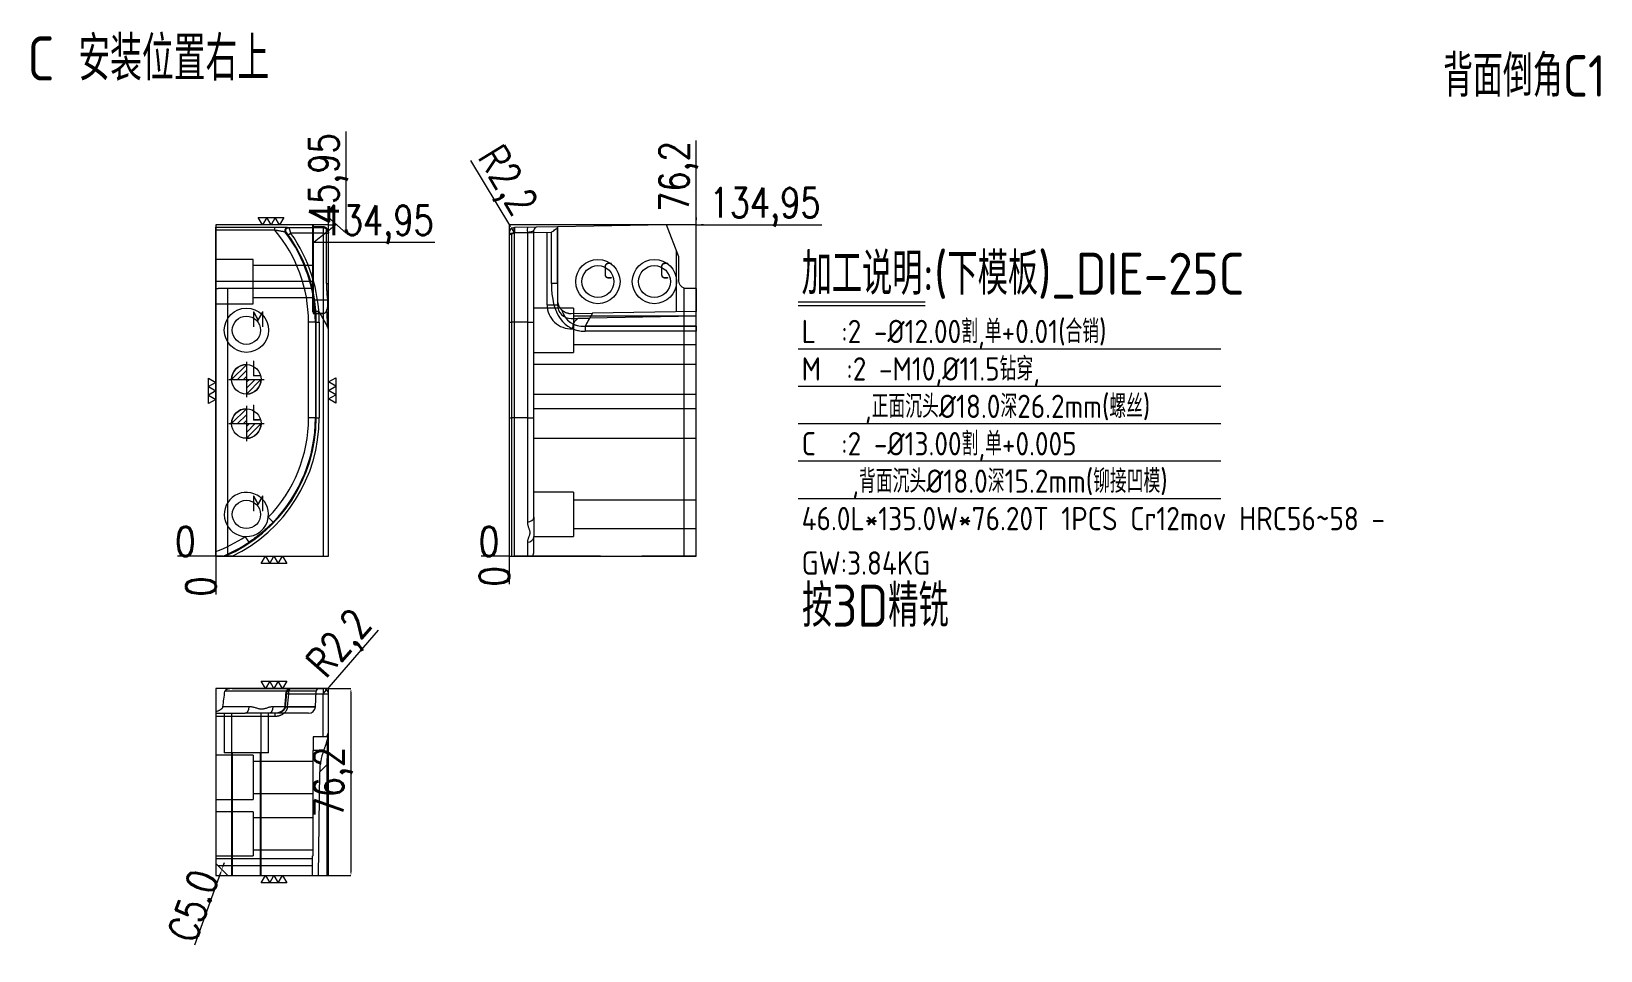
# Model space of a CAD drawing. Header units: millimetres. Extents: x 19353 to 19992, y 34706 to 35080.
import ezdxf

# ---------------------------------------------------------------- set-up
doc = ezdxf.new("R2010")
doc.units = ezdxf.units.MM
doc.linetypes.add('DASHED', pattern=[0])
doc.layers.add('153', color=7, linetype='Continuous', true_color=0xffffff)
for name, color, linetype, lineweight in [('DIE', 20, 'Continuous', 20), ('DIE_W', 1, 'Continuous', 20), ('DIM', 4, 'Continuous', 20)]:
    doc.layers.add(name, color=color, linetype=linetype, lineweight=lineweight)
doc.styles.add('gbenor', font='gbenor.shx', dxfattribs={"bigfont": 'gbcbig.shx'})
doc.styles.add('TXT', font='txt.shx', dxfattribs={"width": 0.8, "bigfont": 'ctxt.shx'})
doc.dimstyles.new('零件', dxfattribs={"dimscale": 1.5, "dimtxt": 8, "dimasz": 1, "dimexe": 0, "dimexo": 0, "dimgap": 0, "dimtad": 1, "dimtxsty": 'TXT', "dimcen": 0, "dimclrd": 252, "dimclre": 252, "dimclrt": 4, "dimazin": 3, "dimtp": 0.001, "dimtm": 0.001, "dimtfac": 1, "dimtmove": 0, "dimatfit": 3, "dimlwd": 5, "dimlwe": 5})

msp = doc.modelspace()

# ---------------------------------------------------------------- texts
at = {"layer": 'DIM', "color": 21, "lineweight": 5, "style": 'gbenor'}
msp.add_text('C 安装位置右上', height=18, dxfattribs=at).set_placement((19351.307, 35059.944))
at = {"layer": 'DIM', "color": 6, "lineweight": 5, "style": 'gbenor'}
msp.add_text('背面倒角C1', height=16.9, dxfattribs=at).set_placement((19928.165, 35053.387))
at = {"layer": 'DIM', "color": 4, "lineweight": 5, "style": 'gbenor'}
for s, height, p in [('加工说明:(下模板)_DIE-25C', 17.1, (19666.775, 34972.752)), ('C', 6.5, (19585.891, 34979.327)), ('C', 6.5, (19608.891, 34979.327)), ('M', 6.5, (19442.654, 34959.527)), ('M  :2 -M10,%%c11.5钻穿,', 9.5, (19666.792, 34937.803)), ('L', 6.5, (19442.594, 34939.497)), ('     ,正面沉头%%c18.0深26.2mm(螺丝)', 9.5, (19666.792, 34922.566)), ('L', 6.5, (19442.594, 34921.497)), ('    ,背面沉头%%C18.0深15.2mm(铆接凹模)', 9.5, (19666.792, 34892.092)), ('M', 6.5, (19442.654, 34884.527)), ('46.0L*135.0W*76.20T 1PCS Cr12mov HRC56~58 -', 9.5, (19666.792, 34876.855)), ('GW:3.84KG', 9.5, (19666.792, 34858.771))]:
    msp.add_text(s, height=height, dxfattribs=at).set_placement(p)
at = {"layer": 'DIM', "color": 1, "lineweight": 5, "style": 'gbenor'}
for s, p in [('L  :2 -%%c12.00割,单+0.01(合销)', (19666.792, 34953.04)), ('C  :2 -%%C13.00割,单+0.005', (19666.792, 34907.329))]:
    msp.add_text(s, height=9.5, dxfattribs=at).set_placement(p)
at = {"layer": 'DIM', "color": 2, "lineweight": 5, "style": 'gbenor'}
msp.add_text('按3D精铣', height=17.1, dxfattribs=at).set_placement((19666.951, 34837.56))

# ---------------------------------------------------------------- blocks, each defined once
blk = doc.blocks.new('*D1109')
at = {"layer": 'Defpoints', "color": 0}
for p in [(19474, 35001.24), (19471.17, 34994.1), (19428.05, 34866.29)]:
    blk.add_point(p, dxfattribs=at)
at = {"layer": 'DIM', "color": 252, "lineweight": 5}
for p, q in [((19477, 35001.24), (19468.17, 34994.1)), ((19474, 35001.24), (19477, 35001.24)), ((19468.17, 34994.1), (19517.34, 34994.1))]:
    blk.add_line(p, q, dxfattribs=at)
at = {"layer": 'DIM', "color": 4, "lineweight": 5, "insert": (19494.25, 35001.24), "char_height": 12, "attachment_point": 5, "style": 'TXT'}
blk.add_mtext('134,95', dxfattribs=at)
blk = doc.blocks.new('*D1110')
at = {"layer": 'Defpoints', "color": 0}
for p in [(19418.9, 34866.29), (19428.05, 34866.29), (19428.05, 34866.29)]:
    blk.add_point(p, dxfattribs=at)
at = {"layer": 'DIM', "color": 252, "lineweight": 5}
blk.add_line((19428.05, 34866.29), (19412.5, 34866.29), dxfattribs=at)
at = {"layer": 'DIM', "color": 4, "lineweight": 5, "insert": (19415.7, 34872.29), "char_height": 12, "attachment_point": 5, "style": 'TXT'}
blk.add_mtext('0', dxfattribs=at)
blk = doc.blocks.new('*D1111')
at = {"layer": 'Defpoints', "color": 0}
for p in [(19428.05, 34866.29), (19428.05, 34866.29), (19428.05, 34857.14)]:
    blk.add_point(p, dxfattribs=at)
at = {"layer": 'DIM', "color": 252, "lineweight": 5}
blk.add_line((19428.05, 34866.29), (19428.05, 34850.74), dxfattribs=at)
at = {"layer": 'DIM', "color": 4, "lineweight": 5, "insert": (19422.05, 34853.94), "char_height": 12, "attachment_point": 5, "rotation": 90, "style": 'TXT'}
blk.add_mtext('0', dxfattribs=at)
blk = doc.blocks.new('*D1112')
at = {"layer": 'Defpoints', "color": 0}
for p in [(19474, 35001.24), (19481.15, 35000.78), (19428.05, 34866.29)]:
    blk.add_point(p, dxfattribs=at)
at = {"layer": 'DIM', "color": 252, "lineweight": 5}
for p, q in [((19481.15, 34997.78), (19481.15, 35039.18)), ((19474, 35001.24), (19474, 35004.24)), ((19474, 35004.24), (19481.15, 34997.78))]:
    blk.add_line(p, q, dxfattribs=at)
at = {"layer": 'DIM', "color": 4, "lineweight": 5, "insert": (19474, 35019.98), "char_height": 12, "attachment_point": 5, "rotation": 90, "style": 'TXT'}
blk.add_mtext('45,95', dxfattribs=at)
blk = doc.blocks.new('*D1113')
at = {"layer": 'Defpoints', "color": 0}
for p in [(19474, 34812.43), (19474, 34736.23), (19483.15, 34736.23)]:
    blk.add_point(p, dxfattribs=at)
at = {"layer": 'DIM', "color": 252, "lineweight": 5}
for p, q in [((19474, 34812.43), (19483.15, 34812.43)), ((19483.15, 34810.93), (19483.15, 34737.73)), ((19474, 34736.23), (19483.15, 34736.23))]:
    blk.add_line(p, q, dxfattribs=at)
at = {"layer": 'DIM', "color": 252}
for points in [[(19483.4, 34810.93), (19482.9, 34810.93), (19483.15, 34812.43)], [(19482.9, 34737.73), (19483.4, 34737.73), (19483.15, 34736.23)]]:
    blk.add_solid(points, dxfattribs=at)
at = {"layer": 'DIM', "color": 4, "lineweight": 5, "insert": (19476.01, 34774.33), "char_height": 12, "attachment_point": 5, "rotation": 90, "style": 'TXT'}
blk.add_mtext('76,2', dxfattribs=at)
blk = doc.blocks.new('*D1114')
at = {"layer": 'Defpoints', "color": 0}
for p in [(19623.79, 35001.24), (19628.79, 35001.24), (19547.59, 34866.29)]:
    blk.add_point(p, dxfattribs=at)
at = {"layer": 'DIM', "color": 252, "lineweight": 5}
for p, q in [((19623.79, 35001.24), (19626.79, 35001.24)), ((19626.79, 35001.24), (19625.79, 35001.24)), ((19625.79, 35001.24), (19674.96, 35001.24))]:
    blk.add_line(p, q, dxfattribs=at)
at = {"layer": 'DIM', "color": 4, "lineweight": 5, "insert": (19651.88, 35008.39), "char_height": 12, "attachment_point": 5, "style": 'TXT'}
blk.add_mtext('134,95', dxfattribs=at)
blk = doc.blocks.new('*D1115')
at = {"layer": 'Defpoints', "color": 0}
for p in [(19542.59, 34866.29), (19547.59, 34866.29), (19547.59, 34866.29)]:
    blk.add_point(p, dxfattribs=at)
at = {"layer": 'DIM', "color": 252, "lineweight": 5}
blk.add_line((19547.59, 34866.29), (19536.19, 34866.29), dxfattribs=at)
at = {"layer": 'DIM', "color": 4, "lineweight": 5, "insert": (19539.39, 34872.29), "char_height": 12, "attachment_point": 5, "style": 'TXT'}
blk.add_mtext('0', dxfattribs=at)
blk = doc.blocks.new('*D1116')
at = {"layer": 'Defpoints', "color": 0}
for p in [(19547.59, 34866.29), (19547.59, 34866.29), (19547.59, 34861.29)]:
    blk.add_point(p, dxfattribs=at)
at = {"layer": 'DIM', "color": 252, "lineweight": 5}
blk.add_line((19547.59, 34866.29), (19547.59, 34854.89), dxfattribs=at)
at = {"layer": 'DIM', "color": 4, "lineweight": 5, "insert": (19541.59, 34858.09), "char_height": 12, "attachment_point": 5, "rotation": 90, "style": 'TXT'}
blk.add_mtext('0', dxfattribs=at)
blk = doc.blocks.new('*D1117')
at = {"layer": 'Defpoints', "color": 0}
for p in [(19623.79, 35006.24), (19623.79, 35001.24), (19547.59, 34866.29)]:
    blk.add_point(p, dxfattribs=at)
at = {"layer": 'DIM', "color": 252, "lineweight": 5}
for p, q in [((19623.79, 35003.24), (19623.79, 35035.5)), ((19623.79, 35001.24), (19623.79, 35004.24)), ((19623.79, 35004.24), (19623.79, 35003.24))]:
    blk.add_line(p, q, dxfattribs=at)
at = {"layer": 'DIM', "color": 4, "lineweight": 5, "insert": (19616.65, 35020.87), "char_height": 12, "attachment_point": 5, "rotation": 90, "style": 'TXT'}
blk.add_mtext('76,2', dxfattribs=at)
blk = doc.blocks.new('pg_hx_L0')
at = {"color": 230}
for p, q in [((0, 0.6), (0, -0.6)), ((-0.6, 0), (0.6, 0)), ((-0.5, -0.003), (0, 0.497)), ((-0.3, 0), (0, 0.3)), ((-0.1, 0), (0, 0.1)), ((0.5, 0.003), (0, -0.497)), ((0.1, 0), (0, -0.1)), ((0.3, 0), (0, -0.3))]:
    blk.add_line(p, q, dxfattribs=at)
for start, end in [(90, 180), (270, 0)]:
    blk.add_arc((0, 0), 0.5, start, end, dxfattribs=at)
blk = doc.blocks.new('pg_hx_LLL0')
blk.add_blockref('pg_hx_L0', (0, 0))
blk = doc.blocks.new('*D1118')
at = {"layer": 'Defpoints', "color": 0}
for p in [(19548.65, 34999.75), (19549.79, 34997.87)]:
    blk.add_point(p, dxfattribs=at)
at = {"layer": 'DIE', "color": 252, "linetype": 'Continuous', "lineweight": 5}
for p, q in [((19547.88, 35001.04), (19531.95, 35027.35)), ((19549.79, 34997.87), (19548.65, 34999.75))]:
    blk.add_line(p, q, dxfattribs=at)
at = {"layer": 'DIE', "color": 252}
blk.add_solid([(19547.66, 35000.91), (19548.09, 35001.17), (19548.65, 34999.75)], dxfattribs=at)
at = {"layer": 'DIE', "color": 4, "lineweight": 5, "insert": (19545.64, 35018.53), "char_height": 12, "attachment_point": 5, "rotation": 301.17446, "style": 'TXT'}
blk.add_mtext('R2,2', dxfattribs=at)
blk = doc.blocks.new('*D1119')
at = {"layer": 'Defpoints', "color": 0}
for p in [(19471.8, 34810.23), (19473.25, 34811.9)]:
    blk.add_point(p, dxfattribs=at)
at = {"layer": 'DIE', "color": 252, "linetype": 'Continuous', "lineweight": 5}
for p, q in [((19474.23, 34813.03), (19494.41, 34836.24)), ((19471.8, 34810.23), (19473.25, 34811.9))]:
    blk.add_line(p, q, dxfattribs=at)
at = {"layer": 'DIE', "color": 252}
blk.add_solid([(19474.04, 34813.19), (19474.42, 34812.86), (19473.25, 34811.9)], dxfattribs=at)
at = {"layer": 'DIE', "color": 4, "lineweight": 5, "insert": (19479.42, 34829.89), "char_height": 12, "attachment_point": 5, "rotation": 49.00994, "style": 'TXT'}
blk.add_mtext('R2,2', dxfattribs=at)
blk = doc.blocks.new('*D1120')
at = {"layer": 'Defpoints', "color": 0}
for p in [(19430.55, 34738.74), (19430.55, 34738.73)]:
    blk.add_point(p, dxfattribs=at)
at = {"layer": 'DIM', "color": 252, "lineweight": 5}
for p, q in [((19430.04, 34737.32), (19419.43, 34707.97)), ((19430.55, 34738.74), (19430.55, 34738.73)), ((19431.06, 34740.15), (19431.57, 34741.56))]:
    blk.add_line(p, q, dxfattribs=at)
at = {"layer": 'DIM', "color": 252}
for points in [[(19430.28, 34737.24), (19429.81, 34737.41), (19430.55, 34738.73)], [(19430.83, 34740.23), (19431.3, 34740.06), (19430.55, 34738.74)]]:
    blk.add_solid(points, dxfattribs=at)
at = {"layer": 'DIM', "color": 4, "lineweight": 5, "insert": (19418.84, 34723.98), "char_height": 12, "attachment_point": 5, "rotation": 70.1294, "style": 'TXT'}
blk.add_mtext('C5.0', dxfattribs=at)

# ---------------------------------------------------------------- dimensions: what is measured, and where the dimension line sits
at = {"layer": 'DIE', "color": 1, "linetype": 'Continuous', "lineweight": 5}
for center, mpoint, picture, middle in [((19549.791, 34997.872), (19548.652, 34999.754), '*D1118', (19539.527, 35014.837)), ((19471.804, 34810.235), (19473.247, 34811.895), '*D1119', (19484.81, 34825.202))]:
    dim = msp.add_radius_dim(center=center, mpoint=mpoint, dimstyle='零件', dxfattribs=at)
    dim.commit()
    dim.dimension.update_dxf_attribs({"geometry": picture, "text_midpoint": middle, "dimtype": 164})
at = {"layer": 'DIM', "lineweight": 5}
for feature_location, offset, dtype, origin, picture, middle in [((19474.004, 35001.242), (7.143, -0.461), 1, (19428.054, 34866.294), '*D1112', (19474.004, 35019.982)), ((19623.791, 35001.242), (0, 5), 1, (19547.591, 34866.294), '*D1117', (19616.648, 35020.871)), ((19623.791, 35001.242), (5, 0), 0, (19547.591, 34866.294), '*D1114', (19651.877, 35008.385)), ((19474.004, 35001.242), (-2.838, -7.143), 0, (19428.054, 34866.294), '*D1109', (19494.252, 35001.242)), ((19428.053923762, 34866.294195831), (-9.15, 0), 0, (19428.053923762, 34866.294195831), '*D1110', (19415.703923762, 34872.294195831)), ((19547.591319872, 34866.294195831), (-5, 0), 0, (19547.591319872, 34866.294195831), '*D1115', (19539.391319872, 34872.294195831)), ((19428.053923762, 34866.294195831), (0, -9.15), 1, (19428.053923762, 34866.294195831), '*D1111', (19422.053923762, 34853.944195831)), ((19547.591319872, 34866.294195831), (0, -5), 1, (19547.591319872, 34866.294195831), '*D1116', (19541.591319872, 34858.094195831))]:
    dim = msp.add_ordinate_dim(feature_location=feature_location, offset=offset, dtype=dtype, origin=origin, dimstyle='零件', dxfattribs=at)
    dim.commit()
    dim.dimension.update_dxf_attribs({"geometry": picture, "text_midpoint": middle})
dim = msp.add_linear_dim(base=(19483.154, 34736.235), p1=(19474.004, 34812.435), p2=(19474.004, 34736.235), angle=90, dimstyle='零件', dxfattribs=at)
dim.commit()
dim.dimension.update_dxf_attribs({"geometry": '*D1113', "text_midpoint": (19476.011, 34774.335)})
dim = msp.add_diameter_dim_2p(p1=(19430.554, 34738.736), p2=(19430.554, 34738.734), text='C5.0', dimstyle='零件', dxfattribs=at)
dim.commit()
dim.dimension.update_dxf_attribs({"geometry": '*D1120', "text_midpoint": (19424.484, 34721.94), "dimtype": 163})

# ---------------------------------------------------------------- linework, layer by layer
at = {"layer": '153', "color": 6, "linetype": 'Continuous', "lineweight": 5}
for p, q in [((19567.291, 35000.378), (19567.291, 34968.595)), ((19563.091, 34968.595), (19563.091, 34998.105)), ((19563.091, 34968.595), (19567.291, 34968.595)), ((19575.692, 34963.145), (19580.388, 34963.227)), ((19580.388, 34963.227), (19578.525, 34959.999)), ((19623.791, 34963.984), (19580.388, 34963.227)), ((19623.791, 34959.999), (19623.791, 34963.984)), ((19578.525, 34959.999), (19623.791, 34959.999)), ((19623.791, 34957.899), (19578.525, 34957.899)), ((19623.791, 34959.999), (19623.791, 34957.899))]:
    msp.add_line(p, q, dxfattribs=at)
for radius, end in [(9.7, 273.398601), (9.7, 273.398601), (5.5, 271), (5.5, 271)]:
    msp.add_arc((19572.791, 34968.595), radius, 180, end, dxfattribs=at)
for major_axis, ratio, start_param in [((-27.951, -48.412), 0.4472136, 0.051068), ((-27.012, -46.786), 0.3850183, 0.02923)]:
    msp.add_ellipse((19600.176, 35007.899), major_axis=major_axis, ratio=ratio, start_param=start_param, end_param=0.2526803, dxfattribs=at)
for points, knots in [([(19572.887, 34963.096), (19572.944, 34963.097), (19573.001, 34963.098), (19573.114, 34963.1), (19573.285, 34963.103), (19573.683, 34963.11), (19574.027, 34963.116), (19574.724, 34963.128), (19575.198, 34963.136), (19575.692, 34963.145)], [0, 0, 0, 0, 0.0625, 0.0625, 0.125, 0.25, 0.5, 0.5, 1, 1, 1, 1]), ([(19575.692, 34963.145), (19575.602, 34963.052), (19575.51, 34962.961), (19575.325, 34962.78), (19575.232, 34962.691), (19575.044, 34962.513), (19574.95, 34962.424), (19574.762, 34962.247), (19574.668, 34962.158), (19574.482, 34961.978), (19574.39, 34961.888), (19574.257, 34961.748), (19574.213, 34961.7), (19574.128, 34961.604), (19574.087, 34961.556), (19574.007, 34961.456), (19573.969, 34961.405), (19573.915, 34961.326), (19573.898, 34961.299), (19573.864, 34961.245), (19573.848, 34961.217), (19573.802, 34961.132), (19573.775, 34961.075), (19573.73, 34960.955), (19573.713, 34960.894), (19573.702, 34960.83)], [0, 0, 0, 0, 0.125, 0.125, 0.25, 0.25, 0.375, 0.375, 0.5, 0.5, 0.625, 0.625, 0.6875, 0.6875, 0.75, 0.75, 0.8125, 0.8125, 0.84375, 0.84375, 0.875, 0.875, 0.9375, 0.9375, 1, 1, 1, 1]), ([(19573.702, 34960.83), (19573.676, 34960.679), (19573.649, 34960.526), (19573.595, 34960.215), (19573.568, 34960.058), (19573.512, 34959.738), (19573.483, 34959.575), (19573.447, 34959.37), (19573.44, 34959.328), (19573.425, 34959.246), (19573.418, 34959.204), (19573.403, 34959.121), (19573.392, 34959.058), (19573.379, 34958.985), (19573.374, 34958.954), (19573.371, 34958.938), (19573.37, 34958.933), (19573.368, 34958.922), (19573.367, 34958.917), (19573.366, 34958.912)], [0, 0, 0, 0, 0.25, 0.25, 0.5, 0.5, 0.75, 0.75, 0.8125, 0.8125, 0.875, 0.875, 0.9375, 0.96875, 0.984375, 0.984375, 0.9921875, 0.9921875, 1, 1, 1, 1])]:
    msp.add_open_spline(points, degree=3, knots=knots, dxfattribs=at)
at = {"layer": 'DIE', "color": 2, "linetype": 'Continuous', "lineweight": 5}
for p, q in [((19428.054, 34999.031), (19428.054, 35000.231)), ((19471.804, 35000.378), (19467.754, 35000.378)), ((19567.291, 34999.878), (19567.291, 35000.378)), ((19567.291, 34977.281), (19567.291, 34999.878)), ((19428.054, 34868.162), (19428.054, 34999.031)), ((19474.004, 34866.294), (19474.004, 34997.872)), ((19547.591, 34997.872), (19547.591, 34866.294)), ((19615.791, 34971.731), (19615.791, 34990.825)), ((19623.791, 34975.294), (19623.791, 34965.985)), ((19623.791, 34959.999), (19623.791, 34965.985)), ((19623.791, 34957.899), (19623.791, 34959.999)), ((19623.791, 34866.294), (19623.791, 34957.899)), ((19434.717, 34866.294), (19471.804, 34866.294)), ((19471.804, 34866.294), (19474.004, 34866.294)), ((19547.591, 34866.294), (19549.791, 34866.294)), ((19584.886, 34866.294), (19549.791, 34866.294)), ((19623.791, 34866.294), (19601.697, 34866.294)), ((19434.717, 34812.435), (19471.804, 34812.435)), ((19474.004, 34736.235), (19474.004, 34810.235)), ((19474.004, 34736.235), (19474.004, 34758.329))]:
    msp.add_line(p, q, dxfattribs=at)
at = {"layer": 'DIE', "color": 155, "linetype": 'Continuous', "lineweight": 5}
for p, q in [((19428.054, 35000.231), (19452.204, 35000.231)), ((19452.204, 34999.031), (19452.204, 35000.231)), ((19471.804, 35000.072), (19471.804, 34997.872)), ((19549.753, 35000.072), (19549.791, 34997.872)), ((19452.204, 34999.031), (19428.054, 34999.031)), ((19457.602, 34997.175), (19458.577, 34997.872)), ((19471.804, 34997.872), (19458.577, 34997.872)), ((19471.804, 34997.872), (19471.804, 34866.294)), ((19471.804, 34997.872), (19474.004, 34997.872)), ((19547.591, 34997.872), (19549.791, 34997.872)), ((19564.82, 34998.135), (19549.791, 34997.872)), ((19549.791, 34866.294), (19549.791, 34997.872)), ((19564.82, 34977.281), (19564.82, 34998.135)), ((19567.291, 34977.281), (19564.82, 34977.281)), ((19465.881, 34922.594), (19465.881, 34961.594)), ((19468.677, 34961.594), (19465.881, 34961.594)), ((19468.677, 34961.594), (19468.677, 34922.594)), ((19468.677, 34961.594), (19469.008, 34961.594)), ((19469.008, 34922.594), (19469.008, 34961.594)), ((19469.008, 34961.594), (19470.206, 34961.594)), ((19470.206, 34961.594), (19470.206, 34922.594)), ((19616.991, 34959.999), (19578.525, 34959.999)), ((19623.791, 34957.899), (19578.525, 34957.899)), ((19623.791, 34959.999), (19616.991, 34959.999)), ((19468.677, 34922.594), (19465.881, 34922.594)), ((19468.677, 34922.594), (19469.008, 34922.594)), ((19469.008, 34922.594), (19470.206, 34922.594)), ((19451.487, 34880.2), (19449.481, 34882.147)), ((19441.626, 34871.982), (19440.073, 34874.307))]:
    msp.add_line(p, q, dxfattribs=at)
at = {"layer": 'DIE', "color": 2, "linetype": 'DASHED', "lineweight": 5, "ltscale": 0.404941}
for p, q in [((19467.454, 35001.225), (19467.454, 34965.845)), ((19467.754, 35000.378), (19467.754, 34970.595)), ((19473.2, 34977.281), (19473.2, 34999.878)), ((19557.691, 34961.594), (19557.691, 34999.031)), ((19467.754, 34970.595), (19467.754, 34965.095)), ((19469.986, 34965.985), (19467.454, 34965.985)), ((19467.754, 34965.845), (19467.454, 34965.845)), ((19467.754, 34965.095), (19472.074, 34965.095)), ((19469.986, 34965.985), (19470.411, 34965.248)), ((19470.411, 34965.248), (19473.441, 34959.999)), ((19557.691, 34922.594), (19557.691, 34961.594)), ((19557.691, 34882.147), (19557.691, 34922.594)), ((19557.691, 34882.147), (19557.691, 34874.294)), ((19557.691, 34874.29), (19557.691, 34874.294)), ((19557.691, 34868.162), (19557.691, 34874.294)), ((19458.57, 34812.435), (19458.575, 34812.435)), ((19468.677, 34804.988), (19469.008, 34811.297)), ((19428.054, 34802.335), (19440.073, 34802.335)), ((19465.881, 34802.335), (19449.481, 34802.335)), ((19467.754, 34792.735), (19467.754, 34787.139)), ((19473.578, 34792.735), (19467.754, 34792.735)), ((19467.754, 34744.235), (19467.754, 34787.139)), ((19469.986, 34736.235), (19470.411, 34778.471)), ((19467.454, 34736.235), (19467.454, 34744.235)), ((19467.754, 34744.235), (19467.454, 34744.235))]:
    msp.add_line(p, q, dxfattribs=at)
at = {"layer": 'DIE', "color": 155, "linetype": 'DASHED', "lineweight": 5, "ltscale": 0.404941}
for p, q in [((19548.729, 34961.594), (19548.729, 34997.175)), ((19549.711, 34998.156), (19555.038, 34998.244)), ((19555.038, 34998.244), (19555.038, 34961.594)), ((19428.054, 34978.294), (19467.454, 34978.294)), ((19473.2, 34977.281), (19474.004, 34977.281)), ((19473.578, 34970.595), (19467.754, 34970.595)), ((19472.039, 34965.096), (19467.754, 34965.096)), ((19547.591, 34961.594), (19548.729, 34961.594)), ((19555.038, 34961.594), (19548.729, 34961.594)), ((19548.729, 34922.594), (19548.729, 34961.594)), ((19555.038, 34961.594), (19555.038, 34922.594)), ((19555.038, 34961.594), (19557.691, 34961.594)), ((19547.591, 34922.594), (19548.729, 34922.594)), ((19555.038, 34922.594), (19548.729, 34922.594)), ((19548.729, 34866.294), (19548.729, 34922.594)), ((19555.038, 34922.594), (19555.038, 34880.2)), ((19555.038, 34922.594), (19557.691, 34922.594)), ((19555.038, 34871.982), (19555.038, 34866.294)), ((19557.691, 34874.306), (19557.691, 34874.307)), ((19469.008, 34811.297), (19431.808, 34811.297)), ((19469.008, 34811.297), (19457.602, 34811.297)), ((19471.804, 34812.435), (19471.804, 34810.273)), ((19428.054, 34801.156), (19452.204, 34801.156)), ((19441.626, 34804.988), (19430.952, 34804.988)), ((19468.677, 34804.988), (19451.487, 34804.988)), ((19452.204, 34802.335), (19452.204, 34801.156)), ((19456.408, 34804.988), (19468.677, 34804.988)), ((19472.039, 34787.139), (19467.754, 34787.139)), ((19470.411, 34778.471), (19473.441, 34781.501)), ((19473.441, 34743.035), (19473.441, 34781.501)), ((19473.441, 34781.501), (19474.004, 34781.501)), ((19467.454, 34740.235), (19429.054, 34740.235)), ((19473.441, 34736.235), (19473.441, 34743.035))]:
    msp.add_line(p, q, dxfattribs=at)
at = {"layer": 'DIE', "color": 31, "linetype": 'DASHED', "lineweight": 5, "ltscale": 0.404941}
for p, q in [((19443.254, 34987.094), (19428.054, 34987.094)), ((19443.254, 34978.094), (19443.254, 34987.094)), ((19443.254, 34969.094), (19443.254, 34978.094)), ((19428.054, 34969.094), (19443.254, 34969.094)), ((19573.791, 34967.294), (19557.691, 34967.294)), ((19573.791, 34967.294), (19573.791, 34949.294)), ((19623.791, 34964.044), (19573.791, 34964.044)), ((19557.691, 34949.294), (19573.791, 34949.294)), ((19573.791, 34952.544), (19623.791, 34952.544)), ((19573.791, 34892.294), (19557.691, 34892.294)), ((19573.791, 34892.294), (19573.791, 34874.294)), ((19623.791, 34889.048), (19573.791, 34889.048)), ((19557.691, 34874.294), (19573.791, 34874.294)), ((19573.791, 34877.541), (19623.791, 34877.541)), ((19431.554, 34802.335), (19431.554, 34786.235)), ((19449.481, 34802.335), (19440.073, 34802.335)), ((19449.554, 34786.235), (19449.554, 34802.335)), ((19443.254, 34785.235), (19428.054, 34785.235)), ((19449.554, 34786.235), (19431.554, 34786.235)), ((19434.801, 34786.235), (19434.801, 34736.235)), ((19434.804, 34786.235), (19434.804, 34736.235)), ((19443.254, 34785.235), (19443.254, 34767.235)), ((19446.304, 34736.235), (19446.304, 34786.235)), ((19446.308, 34736.235), (19446.308, 34786.235)), ((19428.054, 34767.235), (19443.254, 34767.235)), ((19443.254, 34762.235), (19428.054, 34762.235)), ((19443.254, 34762.235), (19443.254, 34744.235)), ((19428.054, 34744.235), (19443.254, 34744.235))]:
    msp.add_line(p, q, dxfattribs=at)
at = {"layer": 'DIE', "color": 11, "linetype": 'DASHED', "lineweight": 5, "ltscale": 0.404941}
for p, q in [((19433.054, 34866.294), (19433.054, 34975.294)), ((19618.791, 34975.466), (19618.791, 34866.294))]:
    msp.add_line(p, q, dxfattribs=at)
at = {"layer": 'DIE', "color": 8, "linetype": 'Continuous', "lineweight": 5}
for p, q in [((19572.887, 34965.096), (19581.555, 34965.248)), ((19581.555, 34965.248), (19578.525, 34959.999)), ((19623.791, 34965.985), (19581.555, 34965.248)), ((19578.525, 34959.999), (19578.525, 34957.899))]:
    msp.add_line(p, q, dxfattribs=at)
at = {"layer": 'DIE', "color": 1, "linetype": 'Continuous', "lineweight": 5}
for points in [[(19455.785, 35004.242), (19454.053, 35001.242), (19452.321, 35004.242), (19450.589, 35001.242), (19448.857, 35004.242), (19447.125, 35001.242), (19445.393, 35004.242), (19455.785, 35004.242)], [(19425.054, 34938.793), (19428.054, 34937.061), (19425.054, 34935.329), (19428.054, 34933.597), (19425.054, 34931.865), (19428.054, 34930.133), (19425.054, 34928.401), (19425.054, 34938.793)], [(19477.004, 34928.572), (19474.004, 34930.304), (19477.004, 34932.036), (19474.004, 34933.768), (19477.004, 34935.5), (19474.004, 34937.232), (19477.004, 34938.964), (19477.004, 34928.572)], [(19446.583, 34863.294), (19448.315, 34866.294), (19450.047, 34863.294), (19451.779, 34866.294), (19453.511, 34863.294), (19455.243, 34866.294), (19456.975, 34863.294), (19446.583, 34863.294)], [(19456.975, 34815.435), (19455.243, 34812.435), (19453.511, 34815.435), (19451.779, 34812.435), (19450.047, 34815.435), (19448.315, 34812.435), (19446.583, 34815.435), (19456.975, 34815.435)], [(19446.583, 34733.235), (19448.315, 34736.235), (19450.047, 34733.235), (19451.779, 34736.235), (19453.511, 34733.235), (19455.243, 34736.235), (19456.975, 34733.235), (19446.583, 34733.235)]]:
    msp.add_lwpolyline(points, close=True, dxfattribs=at)
at = {"layer": 'DIE', "color": 2, "linetype": 'Continuous', "lineweight": 5}
for points in [[(19549.753, 35000.072, 0.4091108), (19547.591, 34997.872)], [(19564.82, 34998.135, -0.0023749), (19565.77, 34998.835, -0.0061203), (19566.546, 34999.388, -0.0065352), (19567, 34999.693, -0.0066859), (19567.291, 34999.878)]]:
    msp.add_lwpolyline(points, format="xyb", dxfattribs=at)
at = {"layer": 'DIE', "color": 155, "linetype": 'DASHED', "lineweight": 5, "ltscale": 0.404941}
for points in [[(19549.711, 34998.156, -0.0070067), (19549.694, 34998.445, -0.0136632), (19549.678, 34999.257, -0.0109938), (19549.691, 34999.682, -0.0088195), (19549.702, 34999.847, -0.0097121), (19549.712, 34999.934, -0.0161953), (19549.722, 35000.001, -0.0342908), (19549.734, 35000.046, -0.0629791), (19549.743, 35000.065, -0.1256247), (19549.75, 35000.071, -0.085014), (19549.753, 35000.072)], [(19548.729, 34997.175, -0.3129829), (19549.37, 34998.09, -0.0860059), (19549.711, 34998.155)], [(19555.038, 34998.244, 0.0187073), (19555.851, 34998.304, 0.0167122), (19556.398, 34998.383, 0.0144553), (19556.738, 34998.455, 0.0173332), (19557.019, 34998.534, 0.0219804), (19557.246, 34998.617, 0.0189647), (19557.368, 34998.674, 0.0628494), (19557.568, 34998.806, 0.0786022), (19557.657, 34998.911, 0.1296134), (19557.691, 34999.031)]]:
    msp.add_lwpolyline(points, format="xyb", dxfattribs=at)
at = {"layer": 'DIE', "color": 1, "linetype": 'Continuous', "lineweight": 5}
msp.add_lwpolyline([(19623.791, 34975.294), (19619.791, 34975.294, -0.4142136), (19616.791, 34978.294), (19616.791, 34988.242), (19611.792, 35001.155), (19567.291, 35000.378), (19549.753, 35000.072)], format="xyb", dxfattribs=at)
at = {"layer": 'DIE', "color": 11, "linetype": 'Continuous', "lineweight": 5}
msp.add_lwpolyline([(19428.054, 34802.952), (19428.054, 34741.235), (19433.054, 34736.235), (19474.004, 34736.235)], dxfattribs=at)
at = {"layer": 'DIE', "color": 30, "linetype": 'DASHED', "lineweight": 5, "ltscale": 0.404941}
for centre in [(19583.791, 34978.094), (19606.791, 34978.094)]:
    msp.add_circle(centre, 9, dxfattribs=at)
at = {"layer": 'DIE', "color": 1, "linetype": 'Continuous', "lineweight": 5}
for centre in [(19583.791, 34978.094), (19606.791, 34978.094)]:
    msp.add_circle(centre, 6.5, dxfattribs=at)
at = {"layer": 'DIE', "color": 2, "linetype": 'Continuous', "lineweight": 5}
for centre, radius in [((19440.554, 34958.294), 9), ((19440.554, 34938.294), 6), ((19440.554, 34920.294), 6)]:
    msp.add_circle(centre, radius, dxfattribs=at)
at = {"layer": 'DIE', "color": 42, "linetype": 'Continuous', "lineweight": 5}
for centre, radius in [((19440.554, 34958.294), 5.75), ((19440.554, 34883.294), 5.753)]:
    msp.add_circle(centre, radius, dxfattribs=at)
at = {"layer": 'DIE', "color": 2, "linetype": 'DASHED', "lineweight": 5, "ltscale": 0.404941}
for centre, radius, start, end in [((19558.891, 34999.031), 1.2, 91, 180), ((19469.804, 34957.899), 4.2, 0, 30), ((19470.206, 34811.235), 1.2, 90, 176.999996), ((19465.881, 34805.135), 2.8, 270, 356.999996), ((19469.804, 34795.206), 4.2, 323.96003, 0)]:
    msp.add_arc(centre, radius, start, end, dxfattribs=at)
at = {"layer": 'DIE', "color": 155, "linetype": 'Continuous', "lineweight": 5}
for centre, radius, start, end in [((19407.804, 34961.594), 58.077, 0, 40.136796), ((19407.804, 34961.594), 60.873, 0, 37.01797), ((19407.804, 34961.594), 61.204, 0, 35.545843), ((19407.804, 34961.594), 62.402, 0, 35.545843), ((19407.804, 34922.594), 61.204, 293.091578, 0), ((19407.804, 34922.594), 62.402, 295.549369, 0), ((19407.804, 34922.594), 58.077, 315.857944, 0), ((19407.804, 34922.594), 60.873, 315.857944, 0), ((19407.804, 34922.594), 58.077, 290.406337, 303.753617), ((19407.804, 34922.594), 60.873, 292.350352, 303.753617)]:
    msp.add_arc(centre, radius, start, end, dxfattribs=at)
at = {"layer": 'DIE', "color": 2, "linetype": 'Continuous', "lineweight": 5}
for centre, radius, start, end in [((19440.554, 34883.294), 9, 352.677808, 266.933753), ((19440.554, 34883.294), 9, 266.933753, 352.677808), ((19471.804, 34810.235), 2.2, 0, 90)]:
    msp.add_arc(centre, radius, start, end, dxfattribs=at)
at = {"layer": 'DIE', "color": 155, "linetype": 'Continuous', "lineweight": 5}
msp.add_ellipse((19457.365, 34998.965), major_axis=(-0.26, -1.172), ratio=0.996759, start_param=3.3602724, end_param=5.5748642, dxfattribs=at)
at = {"layer": 'DIE', "color": 2, "linetype": 'Continuous', "lineweight": 5}
msp.add_ellipse((19471.804, 34998.178), major_axis=(0, 2.2), ratio=0.999848, start_param=5.5956778, end_param=6.2831853, dxfattribs=at)
at = {"layer": 'DIE', "color": 155, "linetype": 'DASHED', "lineweight": 5, "ltscale": 0.404941}
for centre, major_axis, ratio, start_param, end_param in [((19555.101, 34998.965), (-0.021, 1.2), 0.078544, 0, 2.2145917), ((19548.791, 34997.872), (-1.2, 0), 0.581354, 0, 1.5184364), ((19469.804, 35007.899), (-3.668, 47.928), 0.016909, 3.1063522, 3.6777544), ((19554.891, 34882.147), (-2.8, 0), 0.69644, 1.6231563, 3.1415927), ((19554.891, 34874.307), (-2.8, 0), 0.831435, 1.6231563, 3.1394574), ((19458.577, 34811.235), (0, -1.2), 0.813651, 3.1415927, 4.660029), ((19440.073, 34805.135), (0, 2.8), 0.555623, 3.1415927, 4.660029), ((19449.481, 34805.135), (0, 2.8), 0.717615, 3.1415927, 4.660029), ((19457.365, 34804.925), (1.196, -0.094), 0.017398, 1.5721673, 3.786759), ((19469.804, 34759.85), (3.138, 32.466), 0.063603, 5.4485085, 6.0199107)]:
    msp.add_ellipse(centre, major_axis=major_axis, ratio=ratio, start_param=start_param, end_param=end_param, dxfattribs=at)
at = {"layer": 'DIE', "color": 11, "linetype": 'DASHED', "lineweight": 5, "ltscale": 0.404941}
msp.add_ellipse((19429.054, 34978.294), major_axis=(3, 0), ratio=1, start_param=4.3725521, end_param=4.712389, dxfattribs=at)
at = {"layer": 'DIE', "color": 8, "linetype": 'Continuous', "lineweight": 5}
for major_axis, ratio, start_param in [((-27.951, -48.412), 0.447214, 5.6241273), ((-27.012, -46.786), 0.385018, 5.9644633)]:
    msp.add_ellipse((19600.176, 35007.899), major_axis=major_axis, ratio=ratio, start_param=start_param, end_param=6.5358656, dxfattribs=at)
at = {"layer": 'DIE', "color": 2, "linetype": 'DASHED', "lineweight": 5, "ltscale": 0.404941}
for centre, major_axis, ratio, start_param, end_param in [((19494.49, 34965.142), (-24.08, 0.11), 0.016984, 0.0099092, 0.3700445), ((19494.49, 34784.537), (18.902, 19.459), 0.766677, 2.1034601, 2.4635954)]:
    msp.add_ellipse(centre, major_axis=major_axis, ratio=ratio, start_param=start_param, end_param=end_param, dxfattribs=at)
at = {"layer": 'DIE', "color": 155, "linetype": 'Continuous', "lineweight": 5}
for points, knots in [([(19452.204, 35000.231), (19452.498, 35000.231), (19452.79, 35000.231), (19453.225, 35000.23), (19453.369, 35000.229), (19453.549, 35000.229), (19453.585, 35000.229), (19453.657, 35000.228), (19453.692, 35000.228), (19453.8, 35000.228), (19453.87, 35000.228), (19454.082, 35000.227), (19454.221, 35000.226), (19454.495, 35000.224), (19454.63, 35000.223), (19454.895, 35000.221), (19455.026, 35000.22), (19455.219, 35000.218), (19455.283, 35000.218), (19455.378, 35000.217), (19455.409, 35000.216), (19455.472, 35000.216), (19455.626, 35000.214), (19455.775, 35000.212), (19456.003, 35000.209), (19456.114, 35000.207), (19456.272, 35000.204), (19456.323, 35000.204), (19456.399, 35000.202), (19456.424, 35000.202), (19456.472, 35000.201), (19456.496, 35000.2), (19456.615, 35000.198), (19456.702, 35000.196), (19456.864, 35000.191), (19456.939, 35000.189), (19457.022, 35000.186), (19457.038, 35000.186), (19457.069, 35000.185), (19457.085, 35000.184), (19457.128, 35000.182), (19457.155, 35000.181), (19457.229, 35000.178), (19457.27, 35000.175), (19457.331, 35000.17), (19457.353, 35000.168), (19457.365, 35000.165)], [0, 0, 0, 0, 0.125, 0.125, 0.1875, 0.1875, 0.203125, 0.203125, 0.21875, 0.21875, 0.25, 0.25, 0.3125, 0.3125, 0.375, 0.375, 0.4375, 0.4375, 0.46875, 0.46875, 0.484375, 0.484375, 0.5, 0.5625, 0.5625, 0.625, 0.625, 0.65625, 0.65625, 0.671875, 0.671875, 0.6875, 0.6875, 0.75, 0.75, 0.8125, 0.8125, 0.828125, 0.828125, 0.84375, 0.84375, 0.875, 0.875, 0.9375, 0.9375, 1, 1, 1, 1]), ([(19456.823, 34998.156), (19456.757, 34998.244), (19456.704, 34998.342), (19456.626, 34998.549), (19456.601, 34998.657), (19456.582, 34998.877), (19456.588, 34998.989), (19456.629, 34999.206), (19456.665, 34999.311), (19456.764, 34999.509), (19456.827, 34999.601), (19456.976, 34999.764), (19457.062, 34999.835), (19457.249, 34999.951), (19457.351, 34999.996), (19457.563, 35000.056), (19457.673, 35000.072), (19457.783, 35000.072)], [0, 0, 0, 0, 0.125, 0.125, 0.25, 0.25, 0.375, 0.375, 0.5, 0.5, 0.625, 0.625, 0.75, 0.75, 0.875, 0.875, 1, 1, 1, 1]), ([(19457.784, 35000.072), (19457.786, 35000.07), (19457.79, 35000.065), (19457.8, 35000.048), (19457.807, 35000.035), (19457.822, 35000.004), (19457.83, 34999.985), (19457.845, 34999.951), (19457.853, 34999.932), (19457.861, 34999.912), (19457.867, 34999.898), (19457.87, 34999.891), (19457.885, 34999.854), (19457.898, 34999.821), (19457.925, 34999.75), (19457.954, 34999.674), (19457.987, 34999.586), (19458.009, 34999.527), (19458.013, 34999.515), (19458.022, 34999.491), (19458.036, 34999.455), (19458.049, 34999.417), (19458.096, 34999.289), (19458.135, 34999.179), (19458.187, 34999.031), (19458.198, 34999.001), (19458.219, 34998.94), (19458.23, 34998.909), (19458.251, 34998.846), (19458.262, 34998.814), (19458.285, 34998.75), (19458.296, 34998.717), (19458.351, 34998.554), (19458.396, 34998.422), (19458.486, 34998.151), (19458.532, 34998.013), (19458.577, 34997.872)], [0, 0, 0, 0, 0.0625, 0.0625, 0.125, 0.125, 0.1875, 0.1875, 0.21875, 0.234375, 0.234375, 0.25, 0.25, 0.3125, 0.3125, 0.375, 0.4375, 0.4375, 0.453125, 0.453125, 0.46875, 0.5, 0.5, 0.625, 0.625, 0.65625, 0.65625, 0.6875, 0.6875, 0.71875, 0.71875, 0.75, 0.75, 0.875, 0.875, 1, 1, 1, 1]), ([(19471.804, 35000.072), (19471.948, 35000.072), (19472.092, 35000.058), (19472.374, 35000.002), (19472.513, 34999.96), (19472.779, 34999.85), (19472.907, 34999.781), (19473.146, 34999.621), (19473.258, 34999.53), (19473.374, 34999.414), (19473.387, 34999.4), (19473.401, 34999.385)], [0, 0, 0, 0, 0.2417284, 0.2417284, 0.4834567, 0.4834567, 0.7251851, 0.7251851, 0.9669134, 0.9669134, 1, 1, 1, 1]), ([(19456.408, 34998.244), (19456.397, 34998.248), (19456.376, 34998.254), (19456.332, 34998.265), (19456.315, 34998.269), (19456.276, 34998.278), (19456.254, 34998.283), (19456.219, 34998.29), (19456.207, 34998.293), (19456.181, 34998.298), (19456.168, 34998.301), (19456.127, 34998.31), (19456.098, 34998.316), (19456.006, 34998.334), (19455.939, 34998.347), (19455.794, 34998.376), (19455.716, 34998.391), (19455.551, 34998.422), (19455.465, 34998.438), (19455.286, 34998.472), (19455.194, 34998.489), (19455.051, 34998.516), (19454.979, 34998.529), (19454.905, 34998.543), (19454.856, 34998.552), (19454.831, 34998.556), (19454.705, 34998.579), (19454.604, 34998.598), (19454.398, 34998.636), (19454.293, 34998.655), (19453.977, 34998.712), (19453.762, 34998.751), (19453.487, 34998.801), (19453.432, 34998.811), (19453.322, 34998.831), (19453.266, 34998.841), (19453.1, 34998.871), (19452.988, 34998.891), (19452.654, 34998.951), (19452.429, 34998.991), (19452.204, 34999.031)], [0, 0, 0, 0, 0.0625, 0.0625, 0.09375, 0.09375, 0.125, 0.125, 0.140625, 0.140625, 0.15625, 0.15625, 0.1875, 0.1875, 0.25, 0.25, 0.3125, 0.3125, 0.375, 0.375, 0.4375, 0.4375, 0.46875, 0.484375, 0.484375, 0.5, 0.5, 0.5625, 0.5625, 0.625, 0.625, 0.75, 0.75, 0.78125, 0.78125, 0.8125, 0.8125, 0.875, 0.875, 1, 1, 1, 1]), ([(19457.602, 34997.175), (19457.56, 34997.235), (19457.475, 34997.352), (19457.391, 34997.466), (19457.339, 34997.535), (19457.328, 34997.549), (19457.307, 34997.577), (19457.297, 34997.59), (19457.266, 34997.631), (19457.246, 34997.657), (19457.187, 34997.734), (19457.148, 34997.783), (19457.094, 34997.852), (19457.076, 34997.875), (19457.049, 34997.907), (19457.041, 34997.918), (19457.024, 34997.938), (19457.016, 34997.948), (19456.976, 34997.997), (19456.946, 34998.031), (19456.914, 34998.067), (19456.908, 34998.074), (19456.896, 34998.087), (19456.891, 34998.094), (19456.875, 34998.111), (19456.865, 34998.121), (19456.849, 34998.137), (19456.842, 34998.143), (19456.83, 34998.152), (19456.826, 34998.155), (19456.823, 34998.155)], [0, 0, 0, 0, 0.125, 0.25, 0.25, 0.28125, 0.28125, 0.3125, 0.3125, 0.375, 0.375, 0.5, 0.5, 0.5625, 0.5625, 0.59375, 0.59375, 0.625, 0.625, 0.75, 0.75, 0.78125, 0.78125, 0.8125, 0.8125, 0.875, 0.875, 0.9375, 0.9375, 1, 1, 1, 1]), ([(19451.487, 34880.2), (19451.296, 34880.002), (19451.103, 34879.808), (19450.718, 34879.424), (19450.524, 34879.235), (19450.135, 34878.862), (19449.94, 34878.678), (19449.549, 34878.313), (19449.352, 34878.132), (19448.956, 34877.775), (19448.757, 34877.598), (19448.357, 34877.245), (19448.155, 34877.07), (19447.748, 34876.719), (19447.542, 34876.544), (19447.282, 34876.324), (19447.23, 34876.28), (19447.125, 34876.191), (19447.072, 34876.147), (19446.914, 34876.015), (19446.81, 34875.927), (19446.601, 34875.753), (19446.496, 34875.667), (19446.289, 34875.495), (19446.185, 34875.409), (19445.875, 34875.155), (19445.669, 34874.988), (19445.257, 34874.656), (19445.051, 34874.492), (19444.637, 34874.166), (19444.43, 34874.005), (19444.012, 34873.685), (19443.802, 34873.526), (19443.378, 34873.211), (19443.164, 34873.055), (19442.732, 34872.744), (19442.515, 34872.59), (19442.074, 34872.285), (19441.852, 34872.133), (19441.626, 34871.982)], [0, 0, 0, 0, 0.0625, 0.0625, 0.125, 0.125, 0.1875, 0.1875, 0.25, 0.25, 0.3125, 0.3125, 0.375, 0.375, 0.4375, 0.4375, 0.453125, 0.453125, 0.46875, 0.46875, 0.5, 0.5, 0.53125, 0.53125, 0.5625, 0.5625, 0.625, 0.625, 0.6875, 0.6875, 0.75, 0.75, 0.8125, 0.8125, 0.875, 0.875, 0.9375, 0.9375, 1, 1, 1, 1])]:
    msp.add_open_spline(points, degree=3, knots=knots, dxfattribs=at)
for points, degree in [([(19457.365, 35000.165), (19457.505, 35000.134), (19457.644, 35000.103), (19457.783, 35000.072)], 3), ([(19471.804, 35000.378), (19471.804, 35000.072)], 1), ([(19456.823, 34998.156), (19456.685, 34998.185), (19456.546, 34998.214), (19456.408, 34998.244)], 3)]:
    msp.add_open_spline(points, degree=degree, dxfattribs=at)
at = {"layer": 'DIE', "color": 2, "linetype": 'Continuous', "lineweight": 5}
for points, degree in [([(19457.783, 35000.072), (19471.804, 35000.072)], 1), ([(19474.004, 34998.135), (19474.004, 34997.872)], 1), ([(19615.791, 34965.845), (19615.791, 34971.731)], 1), ([(19430.952, 34866.294), (19431.242, 34866.294), (19431.527, 34866.294), (19431.808, 34866.294)], 3), ([(19430.952, 34804.988), (19431.242, 34807.091), (19431.527, 34809.194), (19431.808, 34811.297)], 3)]:
    msp.add_open_spline(points, degree=degree, dxfattribs=at)
for points, knots in [([(19474.004, 34998.135), (19474.004, 34998.137), (19474.004, 34998.14), (19474.004, 34998.145), (19474.004, 34998.147), (19474.004, 34998.154), (19474.004, 34998.169), (19474.003, 34998.204), (19474, 34998.273), (19473.996, 34998.332), (19473.984, 34998.45), (19473.96, 34998.605), (19473.919, 34998.759), (19473.871, 34998.911), (19473.843, 34998.986), (19473.777, 34999.134), (19473.74, 34999.208), (19473.678, 34999.316), (19473.656, 34999.352), (19473.61, 34999.423), (19473.585, 34999.458), (19473.509, 34999.562), (19473.454, 34999.629), (19473.334, 34999.758), (19473.27, 34999.819), (19473.2, 34999.878)], [0, 0, 0, 0, 0.0039062, 0.0039062, 0.0078125, 0.0078125, 0.015625, 0.03125, 0.0625, 0.125, 0.125, 0.25, 0.375, 0.375, 0.5, 0.5, 0.625, 0.625, 0.6875, 0.6875, 0.75, 0.75, 0.875, 0.875, 1, 1, 1, 1]), ([(19473.401, 34999.385), (19473.486, 34999.295), (19473.564, 34999.198), (19473.713, 34998.975), (19473.781, 34998.847), (19473.892, 34998.581), (19473.934, 34998.443), (19473.99, 34998.16), (19474.004, 34998.016), (19474.004, 34997.872)], [0, 0, 0, 0, 0.2234269, 0.2234269, 0.4822846, 0.4822846, 0.7411423, 0.7411423, 1, 1, 1, 1]), ([(19567.291, 34977.281), (19567.291, 34976.722), (19567.291, 34976.163), (19567.291, 34975.048), (19567.291, 34974.49), (19567.291, 34973.376), (19567.291, 34972.82), (19567.291, 34971.707), (19567.291, 34971.151), (19567.291, 34970.595)], [0, 0, 0, 0, 0.25, 0.25, 0.5, 0.5, 0.75, 0.75, 1, 1, 1, 1]), ([(19428.054, 34866.294), (19428.054, 34866.428), (19428.054, 34866.569), (19428.054, 34866.864), (19428.054, 34867.017), (19428.054, 34867.197), (19428.054, 34867.217), (19428.054, 34867.257), (19428.054, 34867.317), (19428.054, 34867.378), (19428.054, 34867.5), (19428.054, 34867.581), (19428.054, 34867.828), (19428.054, 34867.994), (19428.054, 34868.162)], [0, 0, 0, 0, 0.25, 0.25, 0.5, 0.5, 0.53125, 0.53125, 0.5625, 0.625, 0.625, 0.75, 0.75, 1, 1, 1, 1]), ([(19430.952, 34866.294), (19430.941, 34866.294), (19430.922, 34866.294), (19430.884, 34866.294), (19430.869, 34866.294), (19430.845, 34866.294), (19430.836, 34866.294), (19430.818, 34866.294), (19430.809, 34866.294), (19430.761, 34866.294), (19430.718, 34866.294), (19430.623, 34866.294), (19430.572, 34866.294), (19430.491, 34866.294), (19430.464, 34866.294), (19430.407, 34866.294), (19430.378, 34866.294), (19430.289, 34866.294), (19430.229, 34866.294), (19430.104, 34866.294), (19430.041, 34866.294), (19429.911, 34866.294), (19429.845, 34866.294), (19429.711, 34866.294), (19429.642, 34866.294), (19429.539, 34866.294), (19429.504, 34866.294), (19429.434, 34866.294), (19429.399, 34866.294), (19429.223, 34866.294), (19429.08, 34866.294), (19428.792, 34866.294), (19428.646, 34866.294), (19428.352, 34866.294), (19428.203, 34866.294), (19428.054, 34866.294)], [0, 0, 0, 0, 0.0625, 0.0625, 0.09375, 0.09375, 0.109375, 0.109375, 0.125, 0.125, 0.1875, 0.1875, 0.25, 0.25, 0.28125, 0.28125, 0.3125, 0.3125, 0.375, 0.375, 0.4375, 0.4375, 0.5, 0.5, 0.5625, 0.5625, 0.59375, 0.59375, 0.625, 0.625, 0.75, 0.75, 0.875, 0.875, 1, 1, 1, 1]), ([(19434.717, 34866.294), (19434.579, 34866.294), (19434.442, 34866.294), (19434.169, 34866.294), (19434.033, 34866.294), (19433.762, 34866.294), (19433.627, 34866.294), (19433.359, 34866.294), (19433.226, 34866.294), (19433.06, 34866.294), (19433.027, 34866.294), (19432.961, 34866.294), (19432.928, 34866.294), (19432.83, 34866.294), (19432.765, 34866.294), (19432.637, 34866.294), (19432.574, 34866.294), (19432.48, 34866.294), (19432.449, 34866.294), (19432.388, 34866.294), (19432.358, 34866.294), (19432.27, 34866.294), (19432.212, 34866.294), (19432.13, 34866.294), (19432.104, 34866.294), (19432.052, 34866.294), (19432.027, 34866.294), (19431.99, 34866.294), (19431.979, 34866.294), (19431.956, 34866.294), (19431.945, 34866.294), (19431.913, 34866.294), (19431.893, 34866.294), (19431.868, 34866.294), (19431.86, 34866.294), (19431.845, 34866.294), (19431.839, 34866.294), (19431.821, 34866.294), (19431.813, 34866.294), (19431.808, 34866.294)], [0, 0, 0, 0, 0.125, 0.125, 0.25, 0.25, 0.375, 0.375, 0.5, 0.5, 0.53125, 0.53125, 0.5625, 0.5625, 0.625, 0.625, 0.6875, 0.6875, 0.71875, 0.71875, 0.75, 0.75, 0.8125, 0.8125, 0.84375, 0.84375, 0.875, 0.875, 0.890625, 0.890625, 0.90625, 0.90625, 0.9375, 0.9375, 0.953125, 0.953125, 0.96875, 0.96875, 1, 1, 1, 1]), ([(19434.717, 34812.435), (19434.579, 34812.435), (19434.442, 34812.43), (19434.169, 34812.413), (19434.033, 34812.4), (19433.762, 34812.365), (19433.627, 34812.344), (19433.359, 34812.29), (19433.226, 34812.259), (19433.06, 34812.212), (19433.027, 34812.202), (19432.961, 34812.182), (19432.928, 34812.171), (19432.83, 34812.138), (19432.765, 34812.115), (19432.637, 34812.063), (19432.574, 34812.036), (19432.48, 34811.991), (19432.449, 34811.976), (19432.388, 34811.943), (19432.358, 34811.927), (19432.27, 34811.875), (19432.212, 34811.837), (19432.13, 34811.776), (19432.104, 34811.754), (19432.052, 34811.709), (19432.027, 34811.686), (19431.99, 34811.648), (19431.979, 34811.635), (19431.956, 34811.609), (19431.945, 34811.595), (19431.913, 34811.554), (19431.893, 34811.525), (19431.868, 34811.479), (19431.86, 34811.463), (19431.845, 34811.432), (19431.839, 34811.415), (19431.821, 34811.366), (19431.813, 34811.332), (19431.808, 34811.297)], [0, 0, 0, 0, 0.125, 0.125, 0.25, 0.25, 0.375, 0.375, 0.5, 0.5, 0.53125, 0.53125, 0.5625, 0.5625, 0.625, 0.625, 0.6875, 0.6875, 0.71875, 0.71875, 0.75, 0.75, 0.8125, 0.8125, 0.84375, 0.84375, 0.875, 0.875, 0.890625, 0.890625, 0.90625, 0.90625, 0.9375, 0.9375, 0.953125, 0.953125, 0.96875, 0.96875, 1, 1, 1, 1]), ([(19430.952, 34804.988), (19430.941, 34804.91), (19430.922, 34804.835), (19430.884, 34804.726), (19430.869, 34804.69), (19430.845, 34804.637), (19430.836, 34804.619), (19430.818, 34804.584), (19430.809, 34804.567), (19430.761, 34804.482), (19430.718, 34804.418), (19430.623, 34804.295), (19430.572, 34804.237), (19430.491, 34804.153), (19430.464, 34804.126), (19430.407, 34804.072), (19430.378, 34804.046), (19430.289, 34803.971), (19430.229, 34803.923), (19430.104, 34803.832), (19430.041, 34803.788), (19429.911, 34803.705), (19429.845, 34803.665), (19429.711, 34803.589), (19429.642, 34803.552), (19429.539, 34803.499), (19429.504, 34803.482), (19429.434, 34803.448), (19429.399, 34803.432), (19429.223, 34803.351), (19429.08, 34803.292), (19428.792, 34803.182), (19428.646, 34803.131), (19428.352, 34803.037), (19428.203, 34802.993), (19428.054, 34802.952)], [0, 0, 0, 0, 0.0625, 0.0625, 0.09375, 0.09375, 0.109375, 0.109375, 0.125, 0.125, 0.1875, 0.1875, 0.25, 0.25, 0.28125, 0.28125, 0.3125, 0.3125, 0.375, 0.375, 0.4375, 0.4375, 0.5, 0.5, 0.5625, 0.5625, 0.59375, 0.59375, 0.625, 0.625, 0.75, 0.75, 0.875, 0.875, 1, 1, 1, 1])]:
    msp.add_open_spline(points, degree=3, knots=knots, dxfattribs=at)
at = {"layer": 'DIE', "color": 2, "linetype": 'DASHED', "lineweight": 5, "ltscale": 0.404941}
for points, knots in [([(19473.2, 34977.281), (19473.2, 34976.722), (19473.208, 34976.163), (19473.242, 34975.048), (19473.268, 34974.49), (19473.334, 34973.376), (19473.376, 34972.82), (19473.47, 34971.707), (19473.523, 34971.151), (19473.578, 34970.595)], [0, 0, 0, 0, 0.25, 0.25, 0.5, 0.5, 0.75, 0.75, 1, 1, 1, 1]), ([(19473.578, 34970.595), (19473.596, 34970.415), (19473.609, 34970.236), (19473.631, 34969.881), (19473.638, 34969.705), (19473.646, 34969.354), (19473.648, 34969.181), (19473.645, 34968.922), (19473.644, 34968.836), (19473.639, 34968.666), (19473.636, 34968.582), (19473.625, 34968.334), (19473.615, 34968.172), (19473.587, 34967.858), (19473.57, 34967.705), (19473.539, 34967.482), (19473.528, 34967.409), (19473.502, 34967.264), (19473.489, 34967.194), (19473.445, 34966.987), (19473.411, 34966.855), (19473.371, 34966.729)], [0, 0, 0, 0, 0.125, 0.125, 0.25, 0.25, 0.375, 0.375, 0.4375, 0.4375, 0.5, 0.5, 0.625, 0.625, 0.75, 0.75, 0.8125, 0.8125, 0.875, 0.875, 1, 1, 1, 1]), ([(19473.371, 34966.729), (19473.329, 34966.593), (19473.284, 34966.466), (19473.191, 34966.229), (19473.143, 34966.118), (19473.043, 34965.912), (19472.991, 34965.817), (19472.924, 34965.708), (19472.911, 34965.687), (19472.883, 34965.646), (19472.87, 34965.625), (19472.828, 34965.567), (19472.8, 34965.53), (19472.716, 34965.426), (19472.659, 34965.365), (19472.542, 34965.263), (19472.483, 34965.221), (19472.391, 34965.171), (19472.36, 34965.156), (19472.298, 34965.132), (19472.266, 34965.122), (19472.17, 34965.099), (19472.106, 34965.093), (19472.039, 34965.096)], [0, 0, 0, 0, 0.125, 0.125, 0.25, 0.25, 0.375, 0.375, 0.40625, 0.40625, 0.4375, 0.4375, 0.5, 0.5, 0.625, 0.625, 0.75, 0.75, 0.8125, 0.8125, 0.875, 0.875, 1, 1, 1, 1]), ([(19557.691, 34874.307), (19557.691, 34874.306), (19557.691, 34874.305), (19557.691, 34874.302), (19557.691, 34874.3), (19557.691, 34874.298), (19557.691, 34874.297), (19557.691, 34874.295), (19557.691, 34874.294), (19557.691, 34874.293), (19557.691, 34874.292), (19557.691, 34874.291), (19557.691, 34874.29), (19557.691, 34874.29), (19557.691, 34874.29), (19557.691, 34874.29)], [0, 0, 0, 0, 0.0675043, 0.147931, 0.227748, 0.3069945, 0.3857074, 0.463922, 0.5416715, 0.6189878, 0.695901, 0.7724403, 0.8486331, 0.9245062, 1, 1, 1, 1]), ([(19557.074, 34866.294), (19557.175, 34866.428), (19557.264, 34866.569), (19557.417, 34866.864), (19557.482, 34867.017), (19557.541, 34867.197), (19557.547, 34867.217), (19557.56, 34867.257), (19557.577, 34867.317), (19557.593, 34867.378), (19557.623, 34867.5), (19557.639, 34867.581), (19557.678, 34867.828), (19557.691, 34867.994), (19557.691, 34868.162)], [0, 0, 0, 0, 0.25, 0.25, 0.5, 0.5, 0.53125, 0.53125, 0.5625, 0.625, 0.625, 0.75, 0.75, 1, 1, 1, 1]), ([(19456.587, 34810.346), (19456.566, 34810.074), (19456.504, 34809.282), (19456.401, 34807.971), (19456.282, 34806.468), (19456.205, 34805.485), (19456.168, 34805.02)], [0, 0, 0, 0, 0.1532748, 0.4462083, 0.738055, 1, 1, 1, 1]), ([(19458.545, 34812.434), (19458.545, 34812.434), (19458.538, 34812.434), (19458.526, 34812.434), (19458.509, 34812.433), (19458.491, 34812.432), (19458.474, 34812.432), (19458.456, 34812.43), (19458.438, 34812.429), (19458.421, 34812.428), (19458.403, 34812.426), (19458.386, 34812.424), (19458.368, 34812.422), (19458.351, 34812.42), (19458.335, 34812.417), (19458.32, 34812.415), (19458.305, 34812.413), (19458.289, 34812.41), (19458.272, 34812.407), (19458.254, 34812.404), (19458.237, 34812.401), (19458.22, 34812.397), (19458.202, 34812.393), (19458.185, 34812.389), (19458.167, 34812.385), (19458.15, 34812.381), (19458.133, 34812.377), (19458.116, 34812.372), (19458.098, 34812.367), (19458.081, 34812.362), (19458.064, 34812.357), (19458.047, 34812.352), (19458.03, 34812.346), (19458.013, 34812.34), (19457.996, 34812.334), (19457.979, 34812.328), (19457.962, 34812.322), (19457.945, 34812.316), (19457.928, 34812.309), (19457.912, 34812.302), (19457.895, 34812.295), (19457.878, 34812.288), (19457.862, 34812.281), (19457.845, 34812.274), (19457.829, 34812.266), (19457.812, 34812.258), (19457.796, 34812.25), (19457.78, 34812.243), (19457.767, 34812.236), (19457.753, 34812.229), (19457.738, 34812.221), (19457.722, 34812.212), (19457.706, 34812.203), (19457.69, 34812.194), (19457.674, 34812.185), (19457.658, 34812.175), (19457.642, 34812.166), (19457.626, 34812.156), (19457.61, 34812.146), (19457.595, 34812.136), (19457.579, 34812.125), (19457.564, 34812.115), (19457.549, 34812.105), (19457.535, 34812.095), (19457.522, 34812.086), (19457.508, 34812.076), (19457.494, 34812.065), (19457.479, 34812.054), (19457.464, 34812.042), (19457.449, 34812.031), (19457.434, 34812.019), (19457.419, 34812.007), (19457.404, 34811.995), (19457.39, 34811.982), (19457.375, 34811.97), (19457.361, 34811.957), (19457.347, 34811.945), (19457.333, 34811.932), (19457.318, 34811.919), (19457.304, 34811.905), (19457.291, 34811.892), (19457.277, 34811.879), (19457.263, 34811.865), (19457.25, 34811.851), (19457.236, 34811.837), (19457.223, 34811.823), (19457.21, 34811.809), (19457.197, 34811.795), (19457.184, 34811.78), (19457.171, 34811.766), (19457.158, 34811.751), (19457.146, 34811.737), (19457.135, 34811.724), (19457.124, 34811.71), (19457.112, 34811.696), (19457.1, 34811.681), (19457.088, 34811.665), (19457.076, 34811.649), (19457.064, 34811.634), (19457.052, 34811.618), (19457.04, 34811.602), (19457.029, 34811.586), (19457.018, 34811.57), (19457.007, 34811.554), (19456.996, 34811.538), (19456.985, 34811.522), (19456.975, 34811.506), (19456.964, 34811.489), (19456.954, 34811.473), (19456.943, 34811.456), (19456.933, 34811.439), (19456.923, 34811.422), (19456.913, 34811.405), (19456.904, 34811.388), (19456.894, 34811.371), (19456.884, 34811.354), (19456.875, 34811.337), (19456.866, 34811.319), (19456.857, 34811.302), (19456.848, 34811.284), (19456.839, 34811.266), (19456.83, 34811.249), (19456.822, 34811.231), (19456.814, 34811.213), (19456.805, 34811.195), (19456.797, 34811.178), (19456.789, 34811.159), (19456.782, 34811.141), (19456.774, 34811.123), (19456.766, 34811.105), (19456.759, 34811.087), (19456.752, 34811.069), (19456.745, 34811.05), (19456.738, 34811.032), (19456.731, 34811.014), (19456.725, 34810.995), (19456.718, 34810.977), (19456.712, 34810.959), (19456.706, 34810.94), (19456.7, 34810.922), (19456.694, 34810.903), (19456.688, 34810.884), (19456.683, 34810.866), (19456.677, 34810.847), (19456.672, 34810.828), (19456.667, 34810.809), (19456.662, 34810.79), (19456.657, 34810.771), (19456.652, 34810.753), (19456.648, 34810.734), (19456.644, 34810.716), (19456.64, 34810.698), (19456.636, 34810.679), (19456.632, 34810.66), (19456.628, 34810.641), (19456.624, 34810.622), (19456.621, 34810.603), (19456.617, 34810.583), (19456.614, 34810.564), (19456.611, 34810.545), (19456.608, 34810.526), (19456.605, 34810.506), (19456.602, 34810.487), (19456.6, 34810.468), (19456.597, 34810.449), (19456.595, 34810.429), (19456.593, 34810.41), (19456.591, 34810.391), (19456.589, 34810.372), (19456.588, 34810.357), (19456.588, 34810.348), (19456.587, 34810.346)], [0, 0, 0, 0, 0.0004152, 0.0061563, 0.0119041, 0.0176584, 0.0234187, 0.0291846, 0.0349557, 0.0407316, 0.0465117, 0.0522957, 0.058083, 0.0638732, 0.0696656, 0.0741006, 0.0784331, 0.0842702, 0.0901079, 0.0959471, 0.1017882, 0.1076315, 0.1134774, 0.1193262, 0.1251782, 0.1310338, 0.1368934, 0.1427572, 0.1486258, 0.1544994, 0.1603784, 0.1662632, 0.1721541, 0.1780517, 0.1839562, 0.189868, 0.1957876, 0.2017154, 0.2076519, 0.2135973, 0.2195523, 0.2255171, 0.2314923, 0.2374784, 0.2434758, 0.249485, 0.2555065, 0.2615407, 0.2661443, 0.2707018, 0.2767117, 0.2827392, 0.2887883, 0.2948566, 0.3009415, 0.3070401, 0.3131496, 0.319267, 0.3253893, 0.3315131, 0.3376349, 0.3437519, 0.3498612, 0.3552327, 0.3604594, 0.3657863, 0.3719513, 0.3781213, 0.3842981, 0.3904819, 0.3966731, 0.4028721, 0.4090794, 0.4152952, 0.42152, 0.4277542, 0.4339981, 0.4402522, 0.4465162, 0.4528012, 0.459036, 0.4652756, 0.4715204, 0.4777707, 0.4840269, 0.4902895, 0.4965589, 0.5028354, 0.5091196, 0.5154117, 0.5217122, 0.5280216, 0.533243, 0.5383408, 0.5446905, 0.5510406, 0.5573868, 0.5637243, 0.5700488, 0.5763563, 0.5826434, 0.5889072, 0.5951453, 0.6013557, 0.6075367, 0.6136871, 0.619806, 0.6258341, 0.6321398, 0.6383239, 0.6445073, 0.6506902, 0.6568728, 0.6630554, 0.6692383, 0.6754217, 0.6816058, 0.687791, 0.6939775, 0.7001655, 0.7063554, 0.7125593, 0.7185994, 0.7247129, 0.7308265, 0.7369405, 0.7430551, 0.7491705, 0.755306, 0.7611914, 0.7673697, 0.7735037, 0.7795892, 0.7856241, 0.7916074, 0.7975314, 0.8034664, 0.8094526, 0.8154348, 0.8214131, 0.8273879, 0.8333595, 0.8393281, 0.845294, 0.8512575, 0.8572188, 0.8631783, 0.8691361, 0.8750927, 0.8810482, 0.8863685, 0.8919526, 0.8979058, 0.9038516, 0.9097897, 0.9157203, 0.9216431, 0.9275584, 0.9334662, 0.9393666, 0.9452598, 0.9511459, 0.9570251, 0.9628977, 0.9687637, 0.9746236, 0.9804655, 0.9863116, 0.9921705, 0.9980297, 1, 1, 1, 1]), ([(19456.168, 34805.02), (19456.168, 34805.015), (19456.167, 34805.005), (19456.166, 34804.988), (19456.164, 34804.969), (19456.162, 34804.95), (19456.159, 34804.931), (19456.157, 34804.912), (19456.154, 34804.893), (19456.152, 34804.874), (19456.149, 34804.855), (19456.145, 34804.836), (19456.142, 34804.817), (19456.139, 34804.798), (19456.135, 34804.78), (19456.131, 34804.761), (19456.127, 34804.742), (19456.123, 34804.723), (19456.118, 34804.704), (19456.114, 34804.685), (19456.109, 34804.666), (19456.104, 34804.647), (19456.099, 34804.628), (19456.093, 34804.61), (19456.088, 34804.591), (19456.082, 34804.572), (19456.076, 34804.553), (19456.07, 34804.534), (19456.064, 34804.515), (19456.057, 34804.496), (19456.051, 34804.477), (19456.044, 34804.459), (19456.037, 34804.44), (19456.03, 34804.421), (19456.022, 34804.402), (19456.015, 34804.384), (19456.007, 34804.365), (19455.999, 34804.346), (19455.991, 34804.327), (19455.982, 34804.309), (19455.974, 34804.29), (19455.965, 34804.271), (19455.956, 34804.253), (19455.947, 34804.234), (19455.938, 34804.216), (19455.928, 34804.197), (19455.919, 34804.179), (19455.909, 34804.16), (19455.899, 34804.142), (19455.889, 34804.123), (19455.878, 34804.105), (19455.868, 34804.087), (19455.857, 34804.068), (19455.846, 34804.05), (19455.835, 34804.032), (19455.823, 34804.014), (19455.812, 34803.995), (19455.8, 34803.977), (19455.788, 34803.959), (19455.776, 34803.941), (19455.764, 34803.923), (19455.751, 34803.905), (19455.739, 34803.887), (19455.726, 34803.87), (19455.713, 34803.852), (19455.699, 34803.834), (19455.686, 34803.816), (19455.672, 34803.798), (19455.658, 34803.781), (19455.644, 34803.763), (19455.63, 34803.745), (19455.616, 34803.728), (19455.601, 34803.71), (19455.586, 34803.693), (19455.571, 34803.675), (19455.556, 34803.658), (19455.541, 34803.641), (19455.525, 34803.624), (19455.509, 34803.607), (19455.493, 34803.589), (19455.477, 34803.572), (19455.461, 34803.556), (19455.445, 34803.539), (19455.428, 34803.522), (19455.411, 34803.505), (19455.394, 34803.489), (19455.377, 34803.472), (19455.359, 34803.455), (19455.342, 34803.439), (19455.324, 34803.423), (19455.306, 34803.406), (19455.288, 34803.39), (19455.269, 34803.374), (19455.251, 34803.358), (19455.232, 34803.342), (19455.213, 34803.326), (19455.194, 34803.31), (19455.175, 34803.294), (19455.156, 34803.279), (19455.136, 34803.263), (19455.117, 34803.248), (19455.097, 34803.232), (19455.076, 34803.217), (19455.056, 34803.202), (19455.036, 34803.187), (19455.015, 34803.172), (19454.994, 34803.157), (19454.973, 34803.142), (19454.952, 34803.127), (19454.93, 34803.112), (19454.909, 34803.098), (19454.887, 34803.083), (19454.865, 34803.069), (19454.843, 34803.055), (19454.821, 34803.041), (19454.799, 34803.027), (19454.776, 34803.013), (19454.753, 34802.999), (19454.73, 34802.985), (19454.707, 34802.972), (19454.684, 34802.958), (19454.661, 34802.945), (19454.637, 34802.932), (19454.614, 34802.918), (19454.59, 34802.905), (19454.566, 34802.892), (19454.542, 34802.88), (19454.517, 34802.867), (19454.493, 34802.855), (19454.468, 34802.842), (19454.443, 34802.83), (19454.418, 34802.818), (19454.393, 34802.806), (19454.368, 34802.794), (19454.343, 34802.782), (19454.317, 34802.77), (19454.292, 34802.759), (19454.266, 34802.748), (19454.24, 34802.736), (19454.214, 34802.725), (19454.188, 34802.714), (19454.161, 34802.703), (19454.135, 34802.693), (19454.108, 34802.682), (19454.081, 34802.672), (19454.054, 34802.661), (19454.027, 34802.651), (19454, 34802.641), (19453.973, 34802.631), (19453.945, 34802.622), (19453.917, 34802.612), (19453.89, 34802.603), (19453.862, 34802.593), (19453.834, 34802.584), (19453.806, 34802.575), (19453.778, 34802.566), (19453.749, 34802.558), (19453.721, 34802.549), (19453.692, 34802.541), (19453.664, 34802.533), (19453.635, 34802.525), (19453.606, 34802.517), (19453.577, 34802.509), (19453.548, 34802.502), (19453.519, 34802.494), (19453.49, 34802.487), (19453.46, 34802.48), (19453.431, 34802.473), (19453.401, 34802.466), (19453.371, 34802.459), (19453.341, 34802.453), (19453.311, 34802.447), (19453.281, 34802.44), (19453.251, 34802.434), (19453.221, 34802.429), (19453.191, 34802.423), (19453.161, 34802.418), (19453.13, 34802.412), (19453.1, 34802.407), (19453.069, 34802.402), (19453.039, 34802.397), (19453.008, 34802.393), (19452.977, 34802.388), (19452.946, 34802.384), (19452.915, 34802.38), (19452.884, 34802.376), (19452.853, 34802.372), (19452.822, 34802.369), (19452.791, 34802.365), (19452.76, 34802.362), (19452.729, 34802.359), (19452.697, 34802.356), (19452.666, 34802.354), (19452.635, 34802.351), (19452.603, 34802.349), (19452.571, 34802.347), (19452.54, 34802.345), (19452.508, 34802.343), (19452.477, 34802.341), (19452.445, 34802.34), (19452.413, 34802.339), (19452.381, 34802.337), (19452.35, 34802.336), (19452.318, 34802.336), (19452.286, 34802.335), (19452.254, 34802.335), (19452.227, 34802.335), (19452.21, 34802.335), (19452.204, 34802.335)], [0, 0, 0, 0, 0.0024282, 0.0060925, 0.0097493, 0.0133936, 0.0170207, 0.0206651, 0.0243201, 0.0279957, 0.0316718, 0.0353493, 0.0390287, 0.042711, 0.046397, 0.0500874, 0.0537832, 0.057485, 0.0611937, 0.0649102, 0.0686351, 0.0723693, 0.0761137, 0.0798688, 0.0836357, 0.0874149, 0.0912074, 0.0950138, 0.0988217, 0.1026355, 0.1064557, 0.1102843, 0.1141221, 0.1179697, 0.1218279, 0.1256974, 0.1295788, 0.1334729, 0.1373724, 0.1412864, 0.1452144, 0.1491549, 0.1530988, 0.1570449, 0.1610013, 0.1649761, 0.1689629, 0.1729627, 0.1769803, 0.1810143, 0.1850661, 0.1891262, 0.1931953, 0.1972741, 0.2013634, 0.2054639, 0.2095764, 0.2137016, 0.2178402, 0.221993, 0.2261606, 0.2303439, 0.2345435, 0.2387602, 0.2429946, 0.2472476, 0.2515197, 0.2558117, 0.2601207, 0.2644399, 0.2687672, 0.27311, 0.2774682, 0.2818419, 0.2862312, 0.2906361, 0.2950566, 0.2994928, 0.3039453, 0.3084073, 0.3128847, 0.3173759, 0.3218817, 0.3264029, 0.3309404, 0.335495, 0.3400674, 0.3446586, 0.3492725, 0.3539051, 0.3585547, 0.3632162, 0.3678903, 0.3725776, 0.3772789, 0.3819947, 0.3867257, 0.3914724, 0.3962357, 0.4010159, 0.405814, 0.4106303, 0.4154657, 0.4203206, 0.4251958, 0.4300919, 0.4350095, 0.4399427, 0.4448892, 0.4498465, 0.4548191, 0.4598075, 0.4648122, 0.4698337, 0.4748725, 0.4799292, 0.4850031, 0.4900862, 0.495183, 0.5002944, 0.505421, 0.5105633, 0.5157218, 0.520897, 0.5260897, 0.5313018, 0.5365333, 0.5417855, 0.5470488, 0.5523237, 0.5576109, 0.5629108, 0.5682242, 0.5735515, 0.5788935, 0.5842506, 0.5896235, 0.5950127, 0.6004189, 0.6058427, 0.6112847, 0.6167454, 0.6222254, 0.6277237, 0.6332374, 0.6387604, 0.6442939, 0.6498384, 0.6553943, 0.6609622, 0.6665423, 0.6721352, 0.6777413, 0.6833611, 0.688995, 0.6946435, 0.7003069, 0.7059858, 0.7116805, 0.7173916, 0.7231135, 0.7288292, 0.7345504, 0.7402929, 0.7460551, 0.7518354, 0.7576324, 0.7634445, 0.7692702, 0.7751077, 0.7809556, 0.7868122, 0.7926757, 0.7985447, 0.8044173, 0.810292, 0.8161669, 0.8220464, 0.8279392, 0.8338674, 0.8398009, 0.8457401, 0.8516855, 0.8576374, 0.8635962, 0.8695624, 0.8755363, 0.8815183, 0.8875089, 0.8935084, 0.8995172, 0.9055358, 0.9115645, 0.9176037, 0.9236507, 0.9297001, 0.9357524, 0.9418093, 0.9478712, 0.9539384, 0.9600113, 0.9660901, 0.9721729, 0.9782546, 0.9843417, 0.9904394, 0.9965443, 1, 1, 1, 1]), ([(19473.371, 34791.146), (19473.329, 34791.012), (19473.284, 34790.873), (19473.191, 34790.584), (19473.143, 34790.434), (19473.043, 34790.125), (19472.991, 34789.965), (19472.924, 34789.759), (19472.911, 34789.717), (19472.883, 34789.633), (19472.87, 34789.591), (19472.828, 34789.464), (19472.8, 34789.379), (19472.716, 34789.121), (19472.659, 34788.947), (19472.542, 34788.595), (19472.483, 34788.416), (19472.391, 34788.146), (19472.36, 34788.055), (19472.298, 34787.873), (19472.266, 34787.781), (19472.17, 34787.506), (19472.106, 34787.322), (19472.039, 34787.139)], [0, 0, 0, 0, 0.125, 0.125, 0.25, 0.25, 0.375, 0.375, 0.40625, 0.40625, 0.4375, 0.4375, 0.5, 0.5, 0.625, 0.625, 0.75, 0.75, 0.8125, 0.8125, 0.875, 0.875, 1, 1, 1, 1]), ([(19473.578, 34792.735), (19473.596, 34792.735), (19473.609, 34792.726), (19473.631, 34792.691), (19473.638, 34792.665), (19473.646, 34792.596), (19473.648, 34792.553), (19473.645, 34792.475), (19473.644, 34792.446), (19473.639, 34792.386), (19473.636, 34792.354), (19473.625, 34792.251), (19473.615, 34792.175), (19473.587, 34792.008), (19473.57, 34791.917), (19473.539, 34791.77), (19473.528, 34791.718), (19473.502, 34791.612), (19473.489, 34791.557), (19473.445, 34791.389), (19473.411, 34791.27), (19473.371, 34791.146)], [0, 0, 0, 0, 0.125, 0.125, 0.25, 0.25, 0.375, 0.375, 0.4375, 0.4375, 0.5, 0.5, 0.625, 0.625, 0.75, 0.75, 0.8125, 0.8125, 0.875, 0.875, 1, 1, 1, 1])]:
    msp.add_open_spline(points, degree=3, knots=knots, dxfattribs=at)
at = {"layer": 'DIE', "color": 8, "linetype": 'Continuous', "lineweight": 5}
for points, knots in [([(19567.291, 34970.595), (19567.291, 34970.415), (19567.3, 34970.236), (19567.335, 34969.881), (19567.361, 34969.705), (19567.43, 34969.354), (19567.473, 34969.181), (19567.551, 34968.922), (19567.58, 34968.836), (19567.64, 34968.666), (19567.672, 34968.582), (19567.775, 34968.334), (19567.851, 34968.172), (19568.018, 34967.858), (19568.109, 34967.705), (19568.256, 34967.482), (19568.308, 34967.409), (19568.414, 34967.264), (19568.468, 34967.194), (19568.637, 34966.987), (19568.756, 34966.855), (19568.88, 34966.729)], [0, 0, 0, 0, 0.125, 0.125, 0.25, 0.25, 0.375, 0.375, 0.4375, 0.4375, 0.5, 0.5, 0.625, 0.625, 0.75, 0.75, 0.8125, 0.8125, 0.875, 0.875, 1, 1, 1, 1]), ([(19568.88, 34966.729), (19569.014, 34966.593), (19569.153, 34966.466), (19569.442, 34966.229), (19569.592, 34966.118), (19569.901, 34965.912), (19570.061, 34965.817), (19570.267, 34965.708), (19570.309, 34965.687), (19570.393, 34965.646), (19570.435, 34965.625), (19570.562, 34965.567), (19570.647, 34965.53), (19570.905, 34965.426), (19571.079, 34965.365), (19571.431, 34965.263), (19571.61, 34965.221), (19571.88, 34965.171), (19571.971, 34965.156), (19572.153, 34965.132), (19572.245, 34965.122), (19572.52, 34965.099), (19572.704, 34965.093), (19572.887, 34965.096)], [0, 0, 0, 0, 0.125, 0.125, 0.25, 0.25, 0.375, 0.375, 0.40625, 0.40625, 0.4375, 0.4375, 0.5, 0.5, 0.625, 0.625, 0.75, 0.75, 0.8125, 0.8125, 0.875, 0.875, 1, 1, 1, 1])]:
    msp.add_open_spline(points, degree=3, knots=knots, dxfattribs=at)
at = {"layer": 'DIE', "color": 155, "linetype": 'DASHED', "lineweight": 5, "ltscale": 0.404941}
for points, knots in [([(19555.038, 34880.2), (19555.038, 34880.002), (19555.051, 34879.808), (19555.098, 34879.424), (19555.132, 34879.235), (19555.216, 34878.862), (19555.265, 34878.678), (19555.375, 34878.313), (19555.435, 34878.132), (19555.559, 34877.775), (19555.623, 34877.598), (19555.746, 34877.245), (19555.805, 34877.07), (19555.907, 34876.719), (19555.951, 34876.544), (19555.987, 34876.324), (19555.994, 34876.28), (19556.005, 34876.191), (19556.01, 34876.147), (19556.02, 34876.015), (19556.024, 34875.927), (19556.022, 34875.753), (19556.017, 34875.667), (19555.999, 34875.495), (19555.987, 34875.409), (19555.939, 34875.155), (19555.895, 34874.988), (19555.791, 34874.656), (19555.732, 34874.492), (19555.611, 34874.166), (19555.548, 34874.005), (19555.426, 34873.685), (19555.367, 34873.526), (19555.26, 34873.211), (19555.211, 34873.055), (19555.13, 34872.744), (19555.096, 34872.59), (19555.051, 34872.285), (19555.038, 34872.133), (19555.038, 34871.982)], [0, 0, 0, 0, 0.0625, 0.0625, 0.125, 0.125, 0.1875, 0.1875, 0.25, 0.25, 0.3125, 0.3125, 0.375, 0.375, 0.4375, 0.4375, 0.453125, 0.453125, 0.46875, 0.46875, 0.5, 0.5, 0.53125, 0.53125, 0.5625, 0.5625, 0.625, 0.625, 0.6875, 0.6875, 0.75, 0.75, 0.8125, 0.8125, 0.875, 0.875, 0.9375, 0.9375, 1, 1, 1, 1]), ([(19456.823, 34810.315), (19456.757, 34810.322), (19456.704, 34810.327), (19456.626, 34810.337), (19456.601, 34810.341), (19456.582, 34810.346), (19456.588, 34810.348), (19456.629, 34810.348), (19456.665, 34810.347), (19456.764, 34810.343), (19456.827, 34810.34), (19456.976, 34810.331), (19457.062, 34810.325), (19457.249, 34810.313), (19457.351, 34810.306), (19457.563, 34810.29), (19457.673, 34810.282), (19457.783, 34810.273)], [0, 0, 0, 0, 0.125, 0.125, 0.25, 0.25, 0.375, 0.375, 0.5, 0.5, 0.625, 0.625, 0.75, 0.75, 0.875, 0.875, 1, 1, 1, 1]), ([(19457.602, 34811.297), (19457.56, 34811.297), (19457.475, 34811.286), (19457.391, 34811.255), (19457.339, 34811.228), (19457.328, 34811.222), (19457.307, 34811.21), (19457.297, 34811.204), (19457.266, 34811.183), (19457.246, 34811.169), (19457.187, 34811.121), (19457.148, 34811.085), (19457.094, 34811.021), (19457.076, 34810.999), (19457.049, 34810.963), (19457.041, 34810.951), (19457.024, 34810.926), (19457.016, 34810.913), (19456.976, 34810.847), (19456.946, 34810.79), (19456.914, 34810.712), (19456.908, 34810.696), (19456.896, 34810.664), (19456.891, 34810.648), (19456.875, 34810.598), (19456.865, 34810.565), (19456.849, 34810.496), (19456.842, 34810.46), (19456.83, 34810.388), (19456.826, 34810.352), (19456.823, 34810.315)], [0, 0, 0, 0, 0.125, 0.25, 0.25, 0.28125, 0.28125, 0.3125, 0.3125, 0.375, 0.375, 0.5, 0.5, 0.5625, 0.5625, 0.59375, 0.59375, 0.625, 0.625, 0.75, 0.75, 0.78125, 0.78125, 0.8125, 0.8125, 0.875, 0.875, 0.9375, 0.9375, 1, 1, 1, 1]), ([(19457.784, 34810.273), (19457.786, 34810.347), (19457.79, 34810.421), (19457.8, 34810.567), (19457.807, 34810.64), (19457.822, 34810.782), (19457.83, 34810.852), (19457.845, 34810.956), (19457.853, 34811.007), (19457.861, 34811.058), (19457.867, 34811.092), (19457.87, 34811.109), (19457.885, 34811.192), (19457.898, 34811.257), (19457.925, 34811.382), (19457.954, 34811.503), (19457.987, 34811.616), (19458.009, 34811.684), (19458.013, 34811.697), (19458.022, 34811.724), (19458.036, 34811.763), (19458.049, 34811.801), (19458.096, 34811.923), (19458.135, 34812.01), (19458.187, 34812.105), (19458.198, 34812.123), (19458.219, 34812.158), (19458.23, 34812.175), (19458.251, 34812.208), (19458.262, 34812.223), (19458.285, 34812.252), (19458.296, 34812.266), (19458.351, 34812.331), (19458.396, 34812.369), (19458.484, 34812.42), (19458.527, 34812.433), (19458.57, 34812.435)], [0, 0, 0, 0, 0.062906, 0.062906, 0.1258119, 0.1258119, 0.1887179, 0.1887179, 0.2201709, 0.2358974, 0.2358974, 0.2516239, 0.2516239, 0.3145298, 0.3145298, 0.3774358, 0.4403418, 0.4403418, 0.4560683, 0.4560683, 0.4717948, 0.5032477, 0.5032477, 0.6290597, 0.6290597, 0.6605127, 0.6605127, 0.6919656, 0.6919656, 0.7234186, 0.7234186, 0.7548716, 0.7548716, 0.8806836, 0.8806836, 1, 1, 1, 1]), ([(19471.804, 34810.273), (19471.948, 34810.273), (19472.092, 34810.273), (19472.374, 34810.272), (19472.513, 34810.271), (19472.779, 34810.269), (19472.907, 34810.268), (19473.146, 34810.265), (19473.258, 34810.264), (19473.461, 34810.26), (19473.553, 34810.258), (19473.713, 34810.254), (19473.781, 34810.252), (19473.892, 34810.247), (19473.934, 34810.245), (19473.99, 34810.24), (19474.004, 34810.237), (19474.004, 34810.235)], [0, 0, 0, 0, 0.125, 0.125, 0.25, 0.25, 0.375, 0.375, 0.5, 0.5, 0.625, 0.625, 0.75, 0.75, 0.875, 0.875, 1, 1, 1, 1]), ([(19451.487, 34804.988), (19451.296, 34804.988), (19451.103, 34804.975), (19450.718, 34804.928), (19450.524, 34804.894), (19450.135, 34804.81), (19449.94, 34804.761), (19449.549, 34804.651), (19449.352, 34804.591), (19448.956, 34804.467), (19448.757, 34804.403), (19448.357, 34804.28), (19448.155, 34804.221), (19447.748, 34804.119), (19447.542, 34804.075), (19447.282, 34804.039), (19447.23, 34804.032), (19447.125, 34804.021), (19447.072, 34804.016), (19446.914, 34804.006), (19446.81, 34804.002), (19446.601, 34804.004), (19446.496, 34804.009), (19446.289, 34804.027), (19446.185, 34804.039), (19445.875, 34804.087), (19445.669, 34804.131), (19445.257, 34804.235), (19445.051, 34804.293), (19444.637, 34804.415), (19444.43, 34804.478), (19444.012, 34804.6), (19443.802, 34804.659), (19443.378, 34804.766), (19443.164, 34804.815), (19442.732, 34804.896), (19442.515, 34804.929), (19442.074, 34804.975), (19441.852, 34804.988), (19441.626, 34804.988)], [0, 0, 0, 0, 0.0625, 0.0625, 0.125, 0.125, 0.1875, 0.1875, 0.25, 0.25, 0.3125, 0.3125, 0.375, 0.375, 0.4375, 0.4375, 0.453125, 0.453125, 0.46875, 0.46875, 0.5, 0.5, 0.53125, 0.53125, 0.5625, 0.5625, 0.625, 0.625, 0.6875, 0.6875, 0.75, 0.75, 0.8125, 0.8125, 0.875, 0.875, 0.9375, 0.9375, 1, 1, 1, 1]), ([(19456.408, 34804.988), (19456.397, 34804.873), (19456.376, 34804.761), (19456.332, 34804.596), (19456.315, 34804.542), (19456.276, 34804.434), (19456.254, 34804.381), (19456.219, 34804.303), (19456.207, 34804.277), (19456.181, 34804.225), (19456.168, 34804.2), (19456.127, 34804.124), (19456.098, 34804.075), (19456.006, 34803.932), (19455.939, 34803.841), (19455.794, 34803.668), (19455.716, 34803.586), (19455.551, 34803.43), (19455.465, 34803.356), (19455.286, 34803.219), (19455.194, 34803.155), (19455.051, 34803.064), (19454.979, 34803.021), (19454.905, 34802.979), (19454.856, 34802.952), (19454.831, 34802.938), (19454.705, 34802.873), (19454.604, 34802.825), (19454.398, 34802.736), (19454.293, 34802.695), (19453.977, 34802.584), (19453.762, 34802.524), (19453.487, 34802.464), (19453.432, 34802.452), (19453.322, 34802.432), (19453.266, 34802.422), (19453.1, 34802.395), (19452.988, 34802.381), (19452.654, 34802.346), (19452.429, 34802.335), (19452.204, 34802.335)], [0, 0, 0, 0, 0.0625, 0.0625, 0.09375, 0.09375, 0.125, 0.125, 0.140625, 0.140625, 0.15625, 0.15625, 0.1875, 0.1875, 0.25, 0.25, 0.3125, 0.3125, 0.375, 0.375, 0.4375, 0.4375, 0.46875, 0.484375, 0.484375, 0.5, 0.5, 0.5625, 0.5625, 0.625, 0.625, 0.75, 0.75, 0.78125, 0.78125, 0.8125, 0.8125, 0.875, 0.875, 1, 1, 1, 1]), ([(19452.204, 34801.156), (19452.498, 34801.156), (19452.79, 34801.174), (19453.225, 34801.231), (19453.369, 34801.255), (19453.549, 34801.291), (19453.585, 34801.299), (19453.657, 34801.314), (19453.692, 34801.322), (19453.8, 34801.348), (19453.87, 34801.366), (19454.082, 34801.424), (19454.221, 34801.467), (19454.495, 34801.564), (19454.63, 34801.617), (19454.895, 34801.735), (19455.026, 34801.798), (19455.219, 34801.902), (19455.283, 34801.939), (19455.378, 34801.995), (19455.409, 34802.014), (19455.472, 34802.053), (19455.626, 34802.152), (19455.775, 34802.259), (19456.003, 34802.44), (19456.114, 34802.536), (19456.272, 34802.689), (19456.323, 34802.741), (19456.399, 34802.822), (19456.424, 34802.849), (19456.472, 34802.904), (19456.496, 34802.932), (19456.615, 34803.072), (19456.702, 34803.189), (19456.864, 34803.431), (19456.939, 34803.557), (19457.022, 34803.721), (19457.038, 34803.754), (19457.069, 34803.821), (19457.085, 34803.854), (19457.128, 34803.956), (19457.155, 34804.024), (19457.229, 34804.23), (19457.27, 34804.37), (19457.331, 34804.654), (19457.353, 34804.799), (19457.365, 34804.946)], [0, 0, 0, 0, 0.125, 0.125, 0.1875, 0.1875, 0.203125, 0.203125, 0.21875, 0.21875, 0.25, 0.25, 0.3125, 0.3125, 0.375, 0.375, 0.4375, 0.4375, 0.46875, 0.46875, 0.484375, 0.484375, 0.5, 0.5625, 0.5625, 0.625, 0.625, 0.65625, 0.65625, 0.671875, 0.671875, 0.6875, 0.6875, 0.75, 0.75, 0.8125, 0.8125, 0.828125, 0.828125, 0.84375, 0.84375, 0.875, 0.875, 0.9375, 0.9375, 1, 1, 1, 1])]:
    msp.add_open_spline(points, degree=3, knots=knots, dxfattribs=at)
for points, degree in [([(19456.823, 34810.315), (19456.685, 34808.539), (19456.546, 34806.764), (19456.408, 34804.988)], 3), ([(19457.365, 34804.946), (19457.505, 34806.722), (19457.644, 34808.497), (19457.783, 34810.273)], 3), ([(19457.783, 34810.273), (19471.804, 34810.273)], 1), ([(19471.804, 34792.735), (19471.804, 34810.273)], 1)]:
    msp.add_open_spline(points, degree=degree, dxfattribs=at)
at = {"layer": 'DIE', "color": 2, "linetype": 'DASHED', "lineweight": 5, "ltscale": 0.404941}
msp.add_open_spline([(19440.073, 34802.335), (19440.073, 34802.335)], degree=1, dxfattribs=at)
at = {"layer": 'DIE_W', "color": 1, "linetype": 'Continuous', "lineweight": 5}
for p, q in [((19467.454, 35001.242), (19467.454, 35001.225)), ((19467.454, 35001.225), (19467.754, 35001.225)), ((19467.754, 35001.225), (19467.754, 35000.378))]:
    msp.add_line(p, q, dxfattribs=at)
at = {"layer": 'DIE_W', "color": 1, "linetype": 'DASHED', "lineweight": 5, "ltscale": 0.404941}
for p, q in [((19467.754, 34984.594), (19443.254, 34984.594)), ((19467.454, 34975.294), (19429.054, 34975.294)), ((19443.254, 34971.594), (19467.754, 34971.594)), ((19623.791, 34944.294), (19557.691, 34944.294)), ((19557.691, 34932.294), (19623.791, 34932.294)), ((19623.791, 34926.294), (19557.691, 34926.294)), ((19557.691, 34914.294), (19623.791, 34914.294)), ((19434.554, 34802.335), (19434.554, 34736.235)), ((19446.554, 34736.235), (19446.554, 34802.335)), ((19467.754, 34782.735), (19443.254, 34782.735)), ((19443.254, 34769.735), (19467.754, 34769.735)), ((19467.754, 34759.735), (19443.254, 34759.735)), ((19443.254, 34746.735), (19467.754, 34746.735)), ((19428.054, 34743.235), (19467.454, 34743.235))]:
    msp.add_line(p, q, dxfattribs=at)
at = {"layer": 'DIE_W', "color": 1, "linetype": 'Continuous', "lineweight": 5}
for points in [[(19467.454, 35001.242), (19428.054, 35001.242)], [(19428.054, 35001.242), (19428.054, 35000.231)]]:
    msp.add_open_spline(points, degree=1, dxfattribs=at)
at = {"layer": 'DIM', "color": 8, "linetype": 'Continuous', "lineweight": 5}
for p, q in [((19665.367, 34969.802), (19717.077, 34969.802)), ((19665.367, 34968.378), (19717.077, 34968.378)), ((19665.367, 34950.769), (19837.578, 34950.769)), ((19665.367, 34935.532), (19837.578, 34935.532)), ((19665.367, 34920.295), (19837.578, 34920.295)), ((19665.367, 34905.058), (19837.578, 34905.058)), ((19665.367, 34889.821), (19837.578, 34889.821))]:
    msp.add_line(p, q, dxfattribs=at)
at = {"layer": 'DIM', "color": 252, "linetype": 'DASHED', "lineweight": 5, "ltscale": 0.404941}
for points in [[(19428.054, 34866.294), (19474.004, 34866.294), (19474.004, 35001.242), (19428.054, 35001.242)], [(19547.591, 34866.294), (19623.791, 34866.294), (19623.791, 35001.242), (19547.591, 35001.242)], [(19428.054, 34736.235), (19474.004, 34736.235), (19474.004, 34812.435), (19428.054, 34812.435)]]:
    msp.add_lwpolyline(points, close=True, dxfattribs=at)

# ---------------------------------------------------------------- block references
at = {"layer": 'DIE', "lineweight": 5, "ltscale": 0.404941, "xscale": 12, "yscale": 12, "zscale": 12}
for p in [(19440.554, 34938.294), (19440.554, 34920.294)]:
    msp.add_blockref('pg_hx_LLL0', p, dxfattribs=at)

msp.set_redraw_order([(e.dxf.handle, doc.entitydb.next_handle()) for e in msp.query("TEXT MTEXT ATTDEF DIMENSION ARC_DIMENSION")])  # texts and dimensions are drawn at this point

doc.saveas('drawing.dxf')
